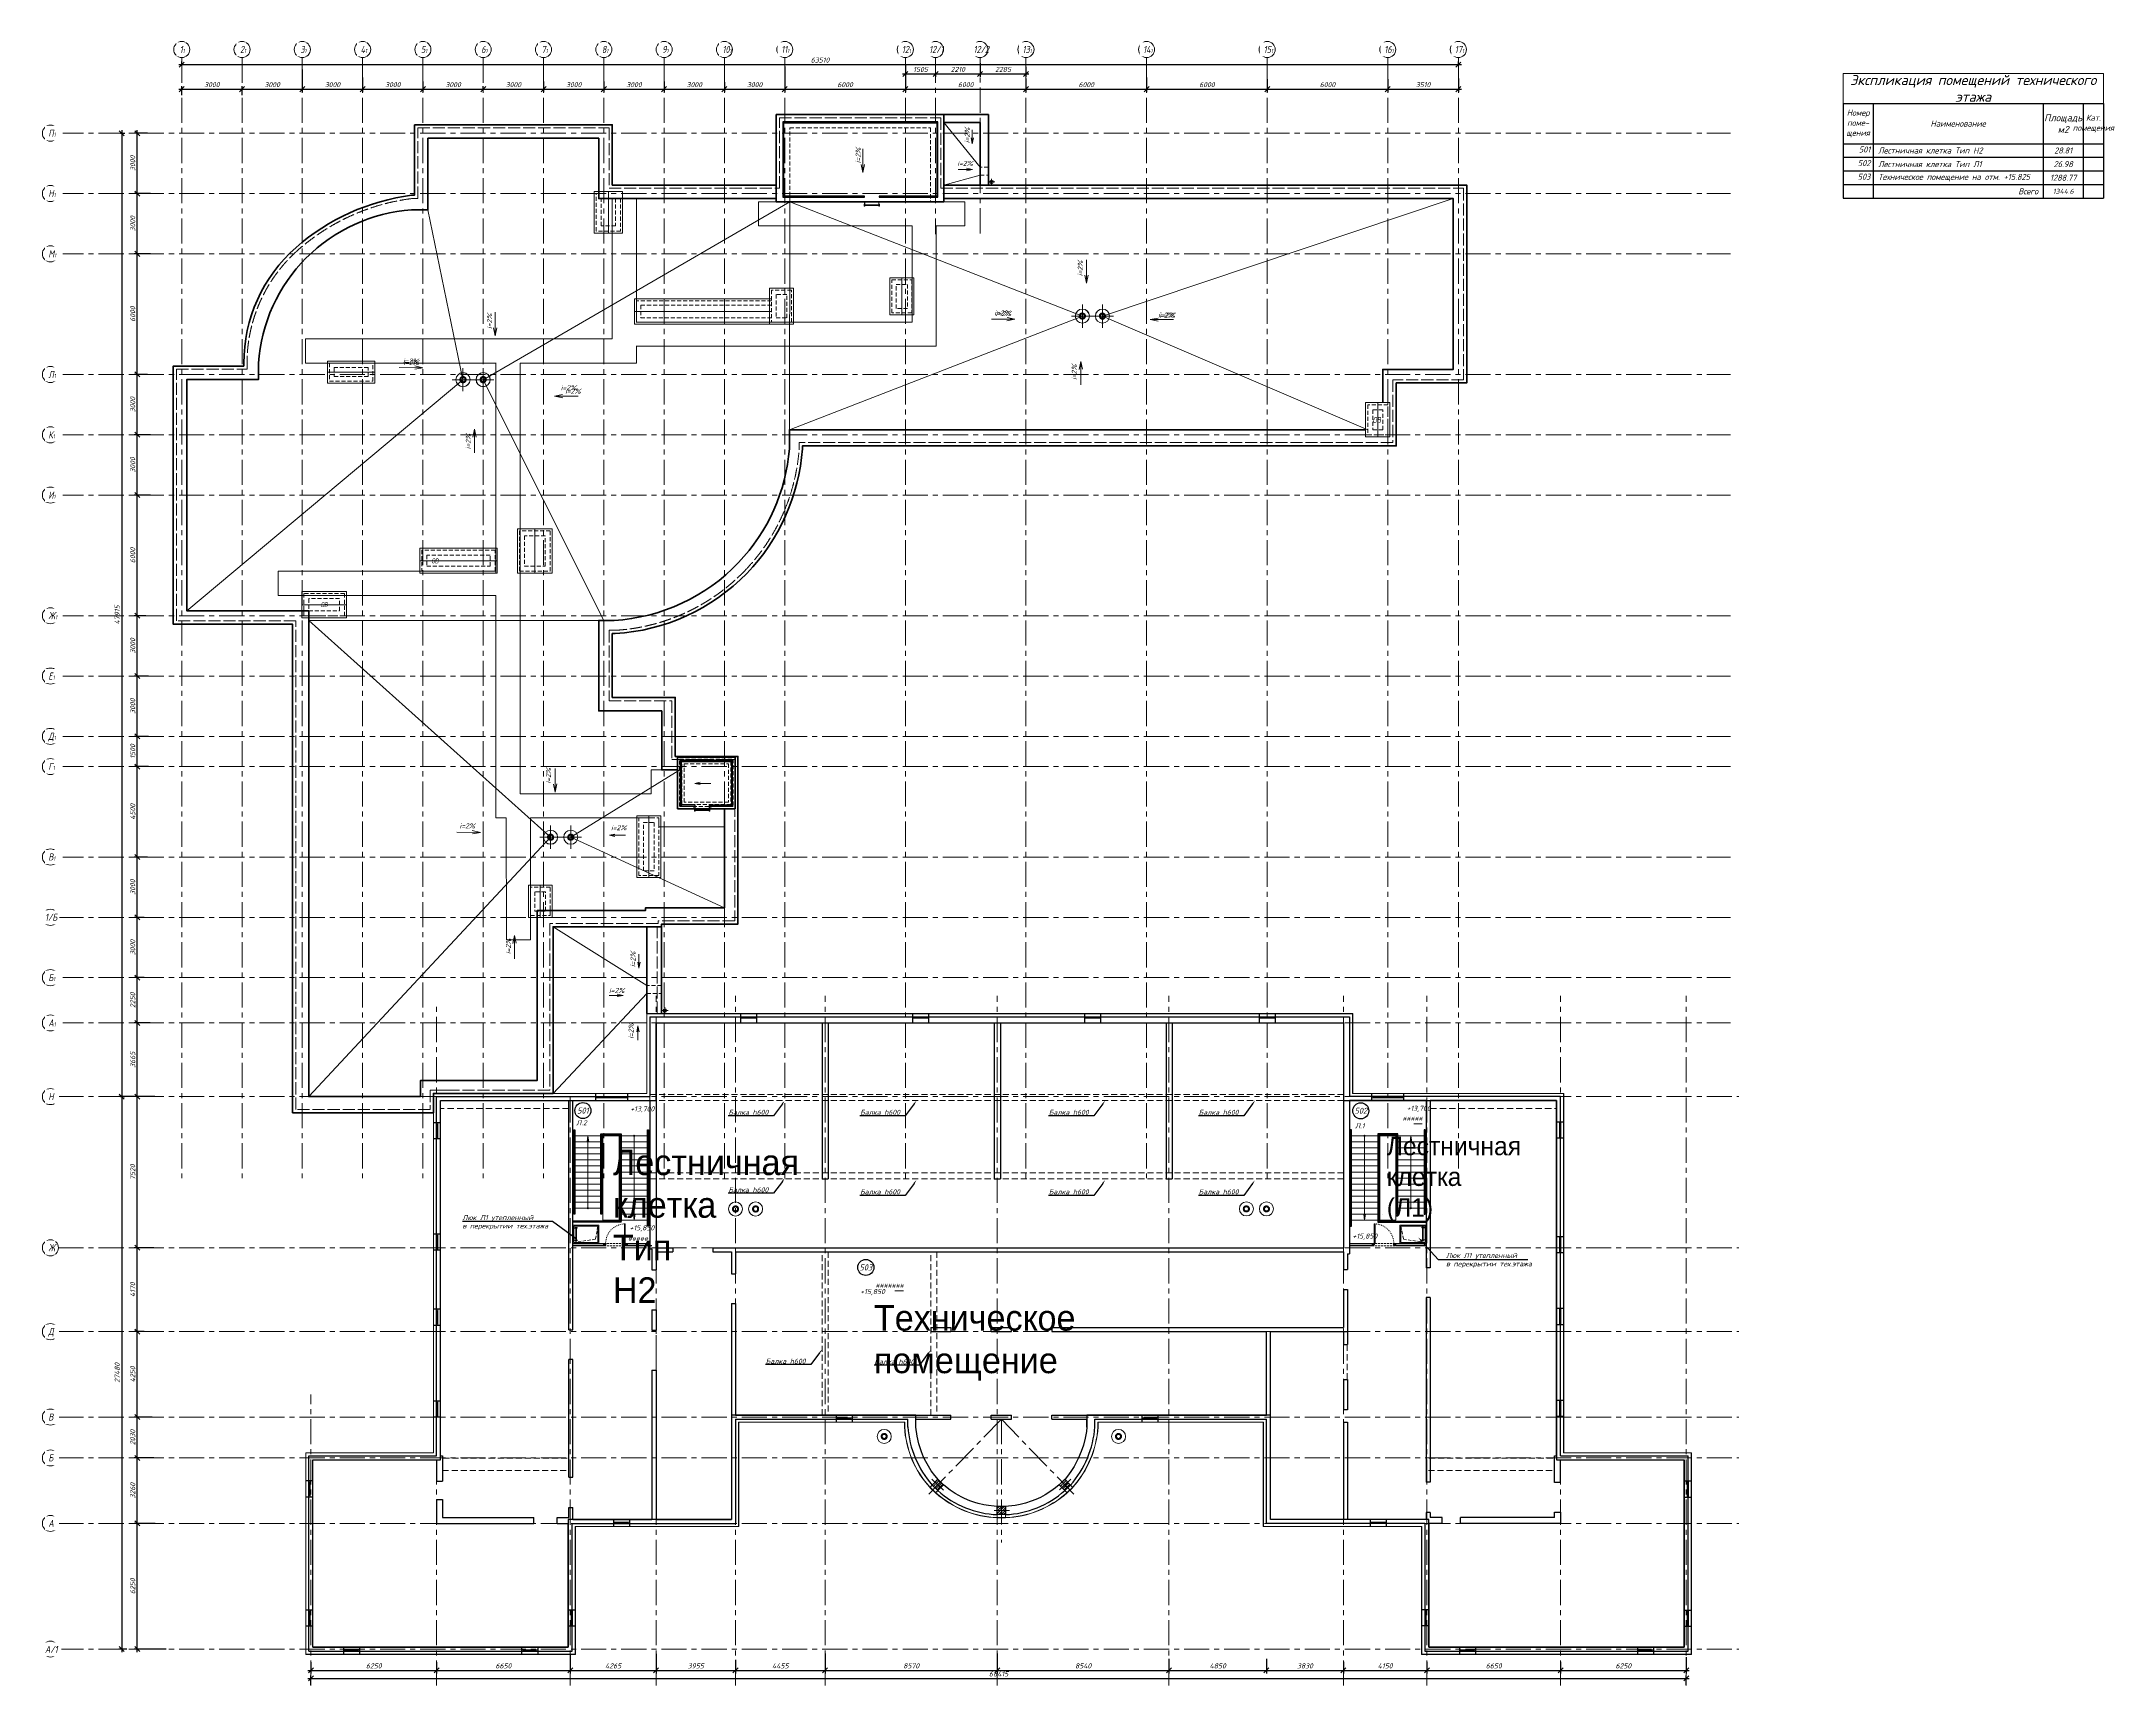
# Model space of a CAD drawing. Header units: millimetres. Extents: x -9096648 to 8741128, y -70248 to 735163.
# Drawn here: x -225211 to -122079, y 533394 to 615163 of the extents above; entities that cross this region are included whole.
import ezdxf
from ezdxf import colors
from ezdxf.entities.mleader import LeaderData, LeaderLine
from ezdxf.enums import TextEntityAlignment as Align
from ezdxf.math import Vec2, Vec3

# ---------------------------------------------------------------- set-up
doc = ezdxf.new("R2018")
doc.units = ezdxf.units.MM
for name, pattern in [('ACAD_ISO02W100', [15, 12, -3]), ('ACAD_ISO03W100', [30, 12, -18]), ('ADSK_Скрыто', [6, 3, -3]), ('ADSK_Штрих_ш3 п1_5', [4.5, 3, -1.5]), ('ADSK_Штриховая_ш2 п1', [3, 2, -1]), ('CENTER', [2, 1.25, -0.25, 0.25, -0.25]), ('DASHED', [19.05, 12.7, -6.35]), ('HIDDEN', [6, 4, -2]), ('HIDDEN2', [4.7625, 3.175, -1.5875])]:
    doc.linetypes.add(name, pattern=pattern)
doc.layers.get('Defpoints').update_dxf_attribs({"color": 6})
for name, color, linetype, lineweight in [('18_АР_Водостоки', 7, 'Continuous', 18), ('_Скрыто_', 7, 'ADSK_Скрыто', 9), ('АР_Двери', 5, 'Continuous', 18), ('АР_Двери фасада', 1, 'Continuous', 15), ('АР_Лестницы', 250, 'Continuous', 15), ('АР_Лестницы ограждение', 94, 'Continuous', 25), ('АР_Маркер экспликации', 239, 'Continuous', 13), ('АР_МосжилНии_Стены', 202, 'Continuous', 30), ('АР_Навесной фасад', 5, 'Continuous', 5), ('АР_Номер помещения', 1, 'Continuous', 25), ('АР_Окна БЛОК', 250, 'Continuous', 13), ('АР_Оси', 193, 'Continuous', 9), ('АР_Оси размеры', 164, 'Continuous', 9), ('АР_Отметки', 250, 'Continuous', 15), ('АР_Перегородки газоблок', 165, 'Continuous', 30), ('АР_Помещения_площадь', 19, 'Continuous', 9), ('АР_Размеры', 175, 'Continuous', 9), ('АР_стены', 250, 'Continuous', 30), ('АР_Сущ Несущая стена', 202, 'Continuous', 30), ('АР_тонкая линия', 250, 'Continuous', 0), ('АР_Штриховка монолит', 250, 'Continuous', 9), ('ОБОРУДОВАНИЕ', 253, 'Continuous', 5), ('перекр 0.3', 181, 'Continuous', 30), ('Подвал', 250, 'Continuous', 30), ('пунктир', 251, 'Continuous', 13), ('РАЗМЕРЫ ВНУТРЕННИЕ', 137, 'Continuous', 5), ('Специальное оборудование', 7, 'Continuous', 9), ('СТЕНЫ кирпич ЛИДЕР', 250, 'Continuous', 15)]:
    doc.layers.add(name, color=color, linetype=linetype, lineweight=lineweight)
doc.layers.add('АР_Названия помещений', color=124, linetype='Continuous', lineweight=5, plot=False)
for name, color, linetype in [('АР_Отверстия', 251, 'Continuous'), ('АР_Таблицы', 250, 'Continuous'), ('П_Текст', 7, 'Continuous'), ('Тонкая', 7, 'Continuous')]:
    doc.layers.add(name, color=color, linetype=linetype)
doc.styles.add('ISOCPEUR', font='isocpeui.ttf', dxfattribs={"height": 250})
doc.styles.get("Standard").update_dxf_attribs({"font": 'arial.ttf'})
doc.styles.add('ГОСТ 2.304', font='isocpeur.ttf', dxfattribs={"width": 0.7})
doc.dimstyles.new('СПДС', dxfattribs={"dimscale": 100, "dimtxt": 2.5, "dimasz": 2.5, "dimexe": 1.5, "dimexo": 0, "dimgap": 1, "dimtad": 1, "dimdec": 0, "dimrnd": 1, "dimtxsty": 'ГОСТ 2.304', "dimblk": 'OBLIQUE', "dimcen": 2.5, "dimdle": 1.5, "dimadec": 0, "dimazin": 2, "dimtfac": 0.75, "dimtdec": 0, "dimtmove": 1, "dimatfit": 3, "dimfxl": 1, "dimtolj": 1, "dimarcsym": 1})

# ---------------------------------------------------------------- blocks, each defined once
blk = doc.blocks.new('_Oblique')
at = {"color": 8, "linetype": 'ByBlock', "lineweight": -2}
blk.add_line((-0.5, -0.5), (0.5, 0.5), dxfattribs=at)
blk = doc.blocks.new('*D2690')
at = {"layer": 'Defpoints', "color": 0, "ltscale": 100, "transparency": 16777216}
for p in [(-220447, 541456), (-219548, 541456), (-219013, 535206)]:
    blk.add_point(p, dxfattribs=at)
at = {"layer": 'АР_Оси размеры', "color": 8, "lineweight": -2, "ltscale": 100, "transparency": 16777216}
for p, q in [((-219548, 541456), (-220597, 541456)), ((-220447, 535056), (-220447, 541606)), ((-219013, 535206), (-220597, 535206))]:
    blk.add_line(p, q, dxfattribs=at)
at = {"layer": 'АР_Оси размеры', "color": 8, "lineweight": -2, "ltscale": 100, "transparency": 16777216, "xscale": 250, "yscale": 250, "zscale": 250}
for p, rotation in [((-220447, 541456), 90), ((-220447, 535206), 270)]:
    blk.add_blockref('_Oblique', p, dxfattribs=dict(at, rotation=rotation))
at = {"layer": 'АР_Оси размеры', "color": 8, "ltscale": 100, "transparency": 16777216, "insert": (-220672, 538331), "char_height": 250, "attachment_point": 5, "rotation": 90, "style": 'ISOCPEUR'}
blk.add_mtext('\\A1;6250', dxfattribs=at)
blk = doc.blocks.new('*D2691')
at = {"layer": 'Defpoints', "color": 0, "ltscale": 100, "transparency": 16777216}
for p in [(-220447, 544716), (-219625, 544716), (-219548, 541456)]:
    blk.add_point(p, dxfattribs=at)
at = {"layer": 'АР_Оси размеры', "color": 8, "lineweight": -2, "ltscale": 100, "transparency": 16777216}
for p, q in [((-219625, 544716), (-220597, 544716)), ((-220447, 541306), (-220447, 544866)), ((-219548, 541456), (-220597, 541456))]:
    blk.add_line(p, q, dxfattribs=at)
at = {"layer": 'АР_Оси размеры', "color": 8, "lineweight": -2, "ltscale": 100, "transparency": 16777216, "xscale": 250, "yscale": 250, "zscale": 250}
for p, rotation in [((-220447, 544716), 90), ((-220447, 541456), 270)]:
    blk.add_blockref('_Oblique', p, dxfattribs=dict(at, rotation=rotation))
at = {"layer": 'АР_Оси размеры', "color": 8, "ltscale": 100, "transparency": 16777216, "insert": (-220672, 543086), "char_height": 250, "attachment_point": 5, "rotation": 90, "style": 'ISOCPEUR'}
blk.add_mtext('\\A1;3260', dxfattribs=at)
blk = doc.blocks.new('*D2692')
at = {"layer": 'Defpoints', "color": 0, "ltscale": 100, "transparency": 16777216}
for p in [(-220447, 546746), (-219699, 546746), (-219625, 544716)]:
    blk.add_point(p, dxfattribs=at)
at = {"layer": 'АР_Оси размеры', "color": 8, "lineweight": -2, "ltscale": 100, "transparency": 16777216}
for p, q in [((-219699, 546746), (-220597, 546746)), ((-220447, 544566), (-220447, 546896)), ((-219625, 544716), (-220597, 544716))]:
    blk.add_line(p, q, dxfattribs=at)
at = {"layer": 'АР_Оси размеры', "color": 8, "lineweight": -2, "ltscale": 100, "transparency": 16777216, "xscale": 250, "yscale": 250, "zscale": 250}
for p, rotation in [((-220447, 546746), 90), ((-220447, 544716), 270)]:
    blk.add_blockref('_Oblique', p, dxfattribs=dict(at, rotation=rotation))
at = {"layer": 'АР_Оси размеры', "color": 8, "ltscale": 100, "transparency": 16777216, "insert": (-220672, 545731), "char_height": 250, "attachment_point": 5, "rotation": 90, "style": 'ISOCPEUR'}
blk.add_mtext('\\A1;2030', dxfattribs=at)
blk = doc.blocks.new('*D2693')
at = {"layer": 'Defpoints', "color": 0, "ltscale": 100, "transparency": 16777216}
for p in [(-220447, 550996), (-220097, 550996), (-219699, 546746)]:
    blk.add_point(p, dxfattribs=at)
at = {"layer": 'АР_Оси размеры', "color": 8, "lineweight": -2, "ltscale": 100, "transparency": 16777216}
for p, q in [((-220097, 550996), (-220597, 550996)), ((-220447, 546596), (-220447, 551146)), ((-219699, 546746), (-220597, 546746))]:
    blk.add_line(p, q, dxfattribs=at)
at = {"layer": 'АР_Оси размеры', "color": 8, "lineweight": -2, "ltscale": 100, "transparency": 16777216, "xscale": 250, "yscale": 250, "zscale": 250}
for p, rotation in [((-220447, 550996), 90), ((-220447, 546746), 270)]:
    blk.add_blockref('_Oblique', p, dxfattribs=dict(at, rotation=rotation))
at = {"layer": 'АР_Оси размеры', "color": 8, "ltscale": 100, "transparency": 16777216, "insert": (-220672, 548871), "char_height": 250, "attachment_point": 5, "rotation": 90, "style": 'ISOCPEUR'}
blk.add_mtext('\\A1;4250', dxfattribs=at)
blk = doc.blocks.new('*D2694')
at = {"layer": 'Defpoints', "color": 0, "ltscale": 100, "transparency": 16777216}
for p in [(-220447, 555166), (-219629, 555166), (-220097, 550996)]:
    blk.add_point(p, dxfattribs=at)
at = {"layer": 'АР_Оси размеры', "color": 8, "lineweight": -2, "ltscale": 100, "transparency": 16777216}
for p, q in [((-219629, 555166), (-220597, 555166)), ((-220447, 550846), (-220447, 555316)), ((-220097, 550996), (-220597, 550996))]:
    blk.add_line(p, q, dxfattribs=at)
at = {"layer": 'АР_Оси размеры', "color": 8, "lineweight": -2, "ltscale": 100, "transparency": 16777216, "xscale": 250, "yscale": 250, "zscale": 250}
for p, rotation in [((-220447, 555166), 90), ((-220447, 550996), 270)]:
    blk.add_blockref('_Oblique', p, dxfattribs=dict(at, rotation=rotation))
at = {"layer": 'АР_Оси размеры', "color": 8, "ltscale": 100, "transparency": 16777216, "insert": (-220673, 553081), "char_height": 250, "attachment_point": 5, "rotation": 90, "style": 'ISOCPEUR'}
blk.add_mtext('\\A1;4170', dxfattribs=at)
blk = doc.blocks.new('*D2695')
at = {"layer": 'Defpoints', "color": 0, "ltscale": 100, "transparency": 16777216}
for p in [(-220447, 562686), (-219568, 562686), (-219629, 555166)]:
    blk.add_point(p, dxfattribs=at)
at = {"layer": 'АР_Оси размеры', "color": 8, "lineweight": -2, "ltscale": 100, "transparency": 16777216}
for p, q in [((-219568, 562686), (-220597, 562686)), ((-220447, 555016), (-220447, 562836)), ((-219629, 555166), (-220597, 555166))]:
    blk.add_line(p, q, dxfattribs=at)
at = {"layer": 'АР_Оси размеры', "color": 8, "lineweight": -2, "ltscale": 100, "transparency": 16777216, "xscale": 250, "yscale": 250, "zscale": 250}
for p, rotation in [((-220447, 562686), 90), ((-220447, 555166), 270)]:
    blk.add_blockref('_Oblique', p, dxfattribs=dict(at, rotation=rotation))
at = {"layer": 'АР_Оси размеры', "color": 8, "ltscale": 100, "transparency": 16777216, "insert": (-220673, 558926), "char_height": 250, "attachment_point": 5, "rotation": 90, "style": 'ISOCPEUR'}
blk.add_mtext('\\A1;7520', dxfattribs=at)
blk = doc.blocks.new('*D2696')
at = {"layer": 'Defpoints', "color": 0, "ltscale": 100, "transparency": 16777216}
for p in [(-220447, 566351), (-219798, 566351), (-219568, 562686)]:
    blk.add_point(p, dxfattribs=at)
at = {"layer": 'АР_Оси размеры', "color": 8, "lineweight": -2, "ltscale": 100, "transparency": 16777216}
for p, q in [((-219798, 566351), (-220597, 566351)), ((-220447, 562536), (-220447, 566501)), ((-219568, 562686), (-220597, 562686))]:
    blk.add_line(p, q, dxfattribs=at)
at = {"layer": 'АР_Оси размеры', "color": 8, "lineweight": -2, "ltscale": 100, "transparency": 16777216, "xscale": 250, "yscale": 250, "zscale": 250}
for p, rotation in [((-220447, 566351), 90), ((-220447, 562686), 270)]:
    blk.add_blockref('_Oblique', p, dxfattribs=dict(at, rotation=rotation))
at = {"layer": 'АР_Оси размеры', "color": 8, "ltscale": 100, "transparency": 16777216, "insert": (-220672, 564518), "char_height": 250, "attachment_point": 5, "rotation": 90, "style": 'ISOCPEUR'}
blk.add_mtext('\\A1;3665', dxfattribs=at)
blk = doc.blocks.new('*D2705')
at = {"layer": 'Defpoints', "color": 0, "ltscale": 100, "transparency": 16777216}
for p in [(-220447, 568601), (-220105, 568601), (-219798, 566351)]:
    blk.add_point(p, dxfattribs=at)
at = {"layer": 'АР_Оси размеры', "color": 8, "lineweight": -2, "ltscale": 100, "transparency": 16777216}
for p, q in [((-220105, 568601), (-220597, 568601)), ((-220447, 566201), (-220447, 568751)), ((-219798, 566351), (-220597, 566351))]:
    blk.add_line(p, q, dxfattribs=at)
at = {"layer": 'АР_Оси размеры', "color": 8, "lineweight": -2, "ltscale": 100, "transparency": 16777216, "xscale": 250, "yscale": 250, "zscale": 250}
for p, rotation in [((-220447, 568601), 90), ((-220447, 566351), 270)]:
    blk.add_blockref('_Oblique', p, dxfattribs=dict(at, rotation=rotation))
at = {"layer": 'АР_Оси размеры', "color": 8, "ltscale": 100, "transparency": 16777216, "insert": (-220672, 567476), "char_height": 250, "attachment_point": 5, "rotation": 90, "style": 'ISOCPEUR'}
blk.add_mtext('\\A1;2250', dxfattribs=at)
blk = doc.blocks.new('*D2706')
at = {"layer": 'Defpoints', "color": 0, "ltscale": 100, "transparency": 16777216}
for p in [(-220447, 571601), (-220105, 571601), (-220105, 568601)]:
    blk.add_point(p, dxfattribs=at)
at = {"layer": 'АР_Оси размеры', "color": 8, "lineweight": -2, "ltscale": 100, "transparency": 16777216}
for p, q in [((-220105, 571601), (-220597, 571601)), ((-220447, 568451), (-220447, 571751)), ((-220105, 568601), (-220597, 568601))]:
    blk.add_line(p, q, dxfattribs=at)
at = {"layer": 'АР_Оси размеры', "color": 8, "lineweight": -2, "ltscale": 100, "transparency": 16777216, "xscale": 250, "yscale": 250, "zscale": 250}
for p, rotation in [((-220447, 571601), 90), ((-220447, 568601), 270)]:
    blk.add_blockref('_Oblique', p, dxfattribs=dict(at, rotation=rotation))
at = {"layer": 'АР_Оси размеры', "color": 8, "ltscale": 100, "transparency": 16777216, "insert": (-220672, 570101), "char_height": 250, "attachment_point": 5, "rotation": 90, "style": 'ISOCPEUR'}
blk.add_mtext('\\A1;3000', dxfattribs=at)
blk = doc.blocks.new('*D2707')
at = {"layer": 'Defpoints', "color": 0, "ltscale": 100, "transparency": 16777216}
for p in [(-220447, 574601), (-219938, 574601), (-220105, 571601)]:
    blk.add_point(p, dxfattribs=at)
at = {"layer": 'АР_Оси размеры', "color": 8, "lineweight": -2, "ltscale": 100, "transparency": 16777216}
for p, q in [((-219938, 574601), (-220597, 574601)), ((-220447, 571451), (-220447, 574751)), ((-220105, 571601), (-220597, 571601))]:
    blk.add_line(p, q, dxfattribs=at)
at = {"layer": 'АР_Оси размеры', "color": 8, "lineweight": -2, "ltscale": 100, "transparency": 16777216, "xscale": 250, "yscale": 250, "zscale": 250}
for p, rotation in [((-220447, 574601), 90), ((-220447, 571601), 270)]:
    blk.add_blockref('_Oblique', p, dxfattribs=dict(at, rotation=rotation))
at = {"layer": 'АР_Оси размеры', "color": 8, "ltscale": 100, "transparency": 16777216, "insert": (-220672, 573101), "char_height": 250, "attachment_point": 5, "rotation": 90, "style": 'ISOCPEUR'}
blk.add_mtext('\\A1;3000', dxfattribs=at)
blk = doc.blocks.new('*D2708')
at = {"layer": 'Defpoints', "color": 0, "ltscale": 100, "transparency": 16777216}
for p in [(-220447, 579101), (-219884, 579101), (-219938, 574601)]:
    blk.add_point(p, dxfattribs=at)
at = {"layer": 'АР_Оси размеры', "color": 8, "lineweight": -2, "ltscale": 100, "transparency": 16777216}
for p, q in [((-219884, 579101), (-220597, 579101)), ((-220447, 574451), (-220447, 579251)), ((-219938, 574601), (-220597, 574601))]:
    blk.add_line(p, q, dxfattribs=at)
at = {"layer": 'АР_Оси размеры', "color": 8, "lineweight": -2, "ltscale": 100, "transparency": 16777216, "xscale": 250, "yscale": 250, "zscale": 250}
for p, rotation in [((-220447, 579101), 90), ((-220447, 574601), 270)]:
    blk.add_blockref('_Oblique', p, dxfattribs=dict(at, rotation=rotation))
at = {"layer": 'АР_Оси размеры', "color": 8, "ltscale": 100, "transparency": 16777216, "insert": (-220672, 576851), "char_height": 250, "attachment_point": 5, "rotation": 90, "style": 'ISOCPEUR'}
blk.add_mtext('\\A1;4500', dxfattribs=at)
blk = doc.blocks.new('*D2709')
at = {"layer": 'Defpoints', "color": 0, "ltscale": 100, "transparency": 16777216}
for p in [(-220447, 580601), (-219884, 580601), (-219884, 579101)]:
    blk.add_point(p, dxfattribs=at)
at = {"layer": 'АР_Оси размеры', "color": 8, "lineweight": -2, "ltscale": 100, "transparency": 16777216}
for p, q in [((-220447, 578951), (-220447, 580751)), ((-219884, 580601), (-220597, 580601)), ((-219884, 579101), (-220597, 579101))]:
    blk.add_line(p, q, dxfattribs=at)
at = {"layer": 'АР_Оси размеры', "color": 8, "lineweight": -2, "ltscale": 100, "transparency": 16777216, "xscale": 250, "yscale": 250, "zscale": 250}
for p, rotation in [((-220447, 580601), 90), ((-220447, 579101), 270)]:
    blk.add_blockref('_Oblique', p, dxfattribs=dict(at, rotation=rotation))
at = {"layer": 'АР_Оси размеры', "color": 8, "ltscale": 100, "transparency": 16777216, "insert": (-220672, 579851), "char_height": 250, "attachment_point": 5, "rotation": 90, "style": 'ISOCPEUR'}
blk.add_mtext('\\A1;1500', dxfattribs=at)
blk = doc.blocks.new('*D2697')
at = {"layer": 'Defpoints', "color": 0, "ltscale": 100, "transparency": 16777216}
for p in [(-220447, 583601), (-220023, 583601), (-219884, 580601)]:
    blk.add_point(p, dxfattribs=at)
at = {"layer": 'АР_Оси размеры', "color": 8, "lineweight": -2, "ltscale": 100, "transparency": 16777216}
for p, q in [((-220447, 580451), (-220447, 583751)), ((-220023, 583601), (-220597, 583601)), ((-219884, 580601), (-220597, 580601))]:
    blk.add_line(p, q, dxfattribs=at)
at = {"layer": 'АР_Оси размеры', "color": 8, "lineweight": -2, "ltscale": 100, "transparency": 16777216, "xscale": 250, "yscale": 250, "zscale": 250}
for p, rotation in [((-220447, 583601), 90), ((-220447, 580601), 270)]:
    blk.add_blockref('_Oblique', p, dxfattribs=dict(at, rotation=rotation))
at = {"layer": 'АР_Оси размеры', "color": 8, "ltscale": 100, "transparency": 16777216, "insert": (-220672, 582101), "char_height": 250, "attachment_point": 5, "rotation": 90, "style": 'ISOCPEUR'}
blk.add_mtext('\\A1;3000', dxfattribs=at)
blk = doc.blocks.new('*D2698')
at = {"layer": 'Defpoints', "color": 0, "ltscale": 100, "transparency": 16777216}
for p in [(-220447, 586601), (-220023, 586601), (-219884, 583601)]:
    blk.add_point(p, dxfattribs=at)
at = {"layer": 'АР_Оси размеры', "color": 8, "lineweight": -2, "ltscale": 100, "transparency": 16777216}
for p, q in [((-220023, 586601), (-220597, 586601)), ((-220447, 583451), (-220447, 586751)), ((-219884, 583601), (-220597, 583601))]:
    blk.add_line(p, q, dxfattribs=at)
at = {"layer": 'АР_Оси размеры', "color": 8, "lineweight": -2, "ltscale": 100, "transparency": 16777216, "xscale": 250, "yscale": 250, "zscale": 250}
for p, rotation in [((-220447, 586601), 90), ((-220447, 583601), 270)]:
    blk.add_blockref('_Oblique', p, dxfattribs=dict(at, rotation=rotation))
at = {"layer": 'АР_Оси размеры', "color": 8, "ltscale": 100, "transparency": 16777216, "insert": (-220672, 585101), "char_height": 250, "attachment_point": 5, "rotation": 90, "style": 'ISOCPEUR'}
blk.add_mtext('\\A1;3000', dxfattribs=at)
blk = doc.blocks.new('*D2699')
at = {"layer": 'Defpoints', "color": 0, "ltscale": 100, "transparency": 16777216}
for p in [(-220447, 592601), (-219792, 592601), (-220023, 586601)]:
    blk.add_point(p, dxfattribs=at)
at = {"layer": 'АР_Оси размеры', "color": 8, "lineweight": -2, "ltscale": 100, "transparency": 16777216}
for p, q in [((-219792, 592601), (-220597, 592601)), ((-220447, 586451), (-220447, 592751)), ((-220023, 586601), (-220597, 586601))]:
    blk.add_line(p, q, dxfattribs=at)
at = {"layer": 'АР_Оси размеры', "color": 8, "lineweight": -2, "ltscale": 100, "transparency": 16777216, "xscale": 250, "yscale": 250, "zscale": 250}
for p, rotation in [((-220447, 592601), 90), ((-220447, 586601), 270)]:
    blk.add_blockref('_Oblique', p, dxfattribs=dict(at, rotation=rotation))
at = {"layer": 'АР_Оси размеры', "color": 8, "ltscale": 100, "transparency": 16777216, "insert": (-220672, 589601), "char_height": 250, "attachment_point": 5, "rotation": 90, "style": 'ISOCPEUR'}
blk.add_mtext('\\A1;6000', dxfattribs=at)
blk = doc.blocks.new('*D2700')
at = {"layer": 'Defpoints', "color": 0, "ltscale": 100, "transparency": 16777216}
for p in [(-220447, 595601), (-219935, 595601), (-219792, 592601)]:
    blk.add_point(p, dxfattribs=at)
at = {"layer": 'АР_Оси размеры', "color": 8, "lineweight": -2, "ltscale": 100, "transparency": 16777216}
for p, q in [((-219935, 595601), (-220597, 595601)), ((-220447, 592451), (-220447, 595751)), ((-219792, 592601), (-220597, 592601))]:
    blk.add_line(p, q, dxfattribs=at)
at = {"layer": 'АР_Оси размеры', "color": 8, "lineweight": -2, "ltscale": 100, "transparency": 16777216, "xscale": 250, "yscale": 250, "zscale": 250}
for p, rotation in [((-220447, 595601), 90), ((-220447, 592601), 270)]:
    blk.add_blockref('_Oblique', p, dxfattribs=dict(at, rotation=rotation))
at = {"layer": 'АР_Оси размеры', "color": 8, "ltscale": 100, "transparency": 16777216, "insert": (-220672, 594101), "char_height": 250, "attachment_point": 5, "rotation": 90, "style": 'ISOCPEUR'}
blk.add_mtext('\\A1;3000', dxfattribs=at)
blk = doc.blocks.new('*D2701')
at = {"layer": 'Defpoints', "color": 0, "ltscale": 100, "transparency": 16777216}
for p in [(-220447, 598601), (-219935, 598601), (-219792, 595601)]:
    blk.add_point(p, dxfattribs=at)
at = {"layer": 'АР_Оси размеры', "color": 8, "lineweight": -2, "ltscale": 100, "transparency": 16777216}
for p, q in [((-219935, 598601), (-220597, 598601)), ((-220447, 595451), (-220447, 598751)), ((-219792, 595601), (-220597, 595601))]:
    blk.add_line(p, q, dxfattribs=at)
at = {"layer": 'АР_Оси размеры', "color": 8, "lineweight": -2, "ltscale": 100, "transparency": 16777216, "xscale": 250, "yscale": 250, "zscale": 250}
for p, rotation in [((-220447, 598601), 90), ((-220447, 595601), 270)]:
    blk.add_blockref('_Oblique', p, dxfattribs=dict(at, rotation=rotation))
at = {"layer": 'АР_Оси размеры', "color": 8, "ltscale": 100, "transparency": 16777216, "insert": (-220672, 597101), "char_height": 250, "attachment_point": 5, "rotation": 90, "style": 'ISOCPEUR'}
blk.add_mtext('\\A1;3000', dxfattribs=at)
blk = doc.blocks.new('*D2702')
at = {"layer": 'Defpoints', "color": 0, "ltscale": 100, "transparency": 16777216}
for p in [(-220447, 604601), (-219787, 604601), (-219935, 598601)]:
    blk.add_point(p, dxfattribs=at)
at = {"layer": 'АР_Оси размеры', "color": 8, "lineweight": -2, "ltscale": 100, "transparency": 16777216}
for p, q in [((-219787, 604601), (-220597, 604601)), ((-220447, 598451), (-220447, 604751)), ((-219935, 598601), (-220597, 598601))]:
    blk.add_line(p, q, dxfattribs=at)
at = {"layer": 'АР_Оси размеры', "color": 8, "lineweight": -2, "ltscale": 100, "transparency": 16777216, "xscale": 250, "yscale": 250, "zscale": 250}
for p, rotation in [((-220447, 604601), 90), ((-220447, 598601), 270)]:
    blk.add_blockref('_Oblique', p, dxfattribs=dict(at, rotation=rotation))
at = {"layer": 'АР_Оси размеры', "color": 8, "ltscale": 100, "transparency": 16777216, "insert": (-220672, 601601), "char_height": 250, "attachment_point": 5, "rotation": 90, "style": 'ISOCPEUR'}
blk.add_mtext('\\A1;6000', dxfattribs=at)
blk = doc.blocks.new('*D2703')
at = {"layer": 'Defpoints', "color": 0, "ltscale": 100, "transparency": 16777216}
for p in [(-220447, 607601), (-219935, 607601), (-219792, 604601)]:
    blk.add_point(p, dxfattribs=at)
at = {"layer": 'АР_Оси размеры', "color": 8, "lineweight": -2, "ltscale": 100, "transparency": 16777216}
for p, q in [((-219935, 607601), (-220597, 607601)), ((-220447, 604451), (-220447, 607751)), ((-219792, 604601), (-220597, 604601))]:
    blk.add_line(p, q, dxfattribs=at)
at = {"layer": 'АР_Оси размеры', "color": 8, "lineweight": -2, "ltscale": 100, "transparency": 16777216, "xscale": 250, "yscale": 250, "zscale": 250}
for p, rotation in [((-220447, 607601), 90), ((-220447, 604601), 270)]:
    blk.add_blockref('_Oblique', p, dxfattribs=dict(at, rotation=rotation))
at = {"layer": 'АР_Оси размеры', "color": 8, "ltscale": 100, "transparency": 16777216, "insert": (-220672, 606101), "char_height": 250, "attachment_point": 5, "rotation": 90, "style": 'ISOCPEUR'}
blk.add_mtext('\\A1;3000', dxfattribs=at)
blk = doc.blocks.new('*D2704')
at = {"layer": 'Defpoints', "color": 0, "ltscale": 100, "transparency": 16777216}
for p in [(-220447, 610601), (-219935, 610601), (-219792, 607601)]:
    blk.add_point(p, dxfattribs=at)
at = {"layer": 'АР_Оси размеры', "color": 8, "lineweight": -2, "ltscale": 100, "transparency": 16777216}
for p, q in [((-219935, 610601), (-220597, 610601)), ((-220447, 607451), (-220447, 610751)), ((-219792, 607601), (-220597, 607601))]:
    blk.add_line(p, q, dxfattribs=at)
at = {"layer": 'АР_Оси размеры', "color": 8, "lineweight": -2, "ltscale": 100, "transparency": 16777216, "xscale": 250, "yscale": 250, "zscale": 250}
for p, rotation in [((-220447, 610601), 90), ((-220447, 607601), 270)]:
    blk.add_blockref('_Oblique', p, dxfattribs=dict(at, rotation=rotation))
at = {"layer": 'АР_Оси размеры', "color": 8, "ltscale": 100, "transparency": 16777216, "insert": (-220672, 609101), "char_height": 250, "attachment_point": 5, "rotation": 90, "style": 'ISOCPEUR'}
blk.add_mtext('\\A1;3000', dxfattribs=at)
blk = doc.blocks.new('*D2710')
at = {"layer": 'Defpoints', "color": 0, "ltscale": 100, "transparency": 16777216}
for p in [(-221273, 610601), (-221273, 562686), (-221217, 562686)]:
    blk.add_point(p, dxfattribs=at)
at = {"layer": 'АР_Оси размеры', "color": 8, "lineweight": -2, "ltscale": 100, "transparency": 16777216}
for p, q in [((-221273, 610601), (-221067, 610601)), ((-221217, 610751), (-221217, 562536)), ((-221273, 562686), (-221067, 562686))]:
    blk.add_line(p, q, dxfattribs=at)
at = {"layer": 'АР_Оси размеры', "color": 8, "lineweight": -2, "ltscale": 100, "transparency": 16777216, "xscale": 250, "yscale": 250, "zscale": 250}
for p, rotation in [((-221217, 610601), 90), ((-221217, 562686), 270)]:
    blk.add_blockref('_Oblique', p, dxfattribs=dict(at, rotation=rotation))
at = {"layer": 'АР_Оси размеры', "color": 8, "ltscale": 100, "transparency": 16777216, "insert": (-221444, 586643), "char_height": 250, "attachment_point": 5, "rotation": 90, "style": 'ISOCPEUR'}
blk.add_mtext('\\A1;47915', dxfattribs=at)
blk = doc.blocks.new('*D2711')
at = {"layer": 'Defpoints', "color": 0, "ltscale": 100, "transparency": 16777216}
for p in [(-211804, 534557), (-205554, 534557), (-205554, 534147)]:
    blk.add_point(p, dxfattribs=at)
at = {"layer": 'АР_Оси размеры', "color": 8, "lineweight": -2, "ltscale": 100, "transparency": 16777216}
for p, q in [((-211804, 534557), (-211804, 533997)), ((-205554, 534557), (-205554, 533997)), ((-211954, 534147), (-205404, 534147))]:
    blk.add_line(p, q, dxfattribs=at)
at = {"layer": 'АР_Оси размеры', "color": 8, "lineweight": -2, "ltscale": 100, "transparency": 16777216, "xscale": 250, "yscale": 250, "zscale": 250, "rotation": 180}
blk.add_blockref('_Oblique', (-211804, 534147), dxfattribs=at)
at = {"layer": 'АР_Оси размеры', "color": 8, "lineweight": -2, "ltscale": 100, "transparency": 16777216, "xscale": 250, "yscale": 250, "zscale": 250}
blk.add_blockref('_Oblique', (-205554, 534147), dxfattribs=at)
at = {"layer": 'АР_Оси размеры', "color": 8, "ltscale": 100, "transparency": 16777216, "insert": (-208679, 534372), "char_height": 250, "attachment_point": 5, "style": 'ISOCPEUR'}
blk.add_mtext('\\A1;6250', dxfattribs=at)
blk = doc.blocks.new('*D2712')
at = {"layer": 'Defpoints', "color": 0, "ltscale": 100, "transparency": 16777216}
for p in [(-205554, 534557), (-198904, 534971), (-198904, 534147)]:
    blk.add_point(p, dxfattribs=at)
at = {"layer": 'АР_Оси размеры', "color": 8, "lineweight": -2, "ltscale": 100, "transparency": 16777216}
for p, q in [((-205554, 534557), (-205554, 533997)), ((-198904, 534971), (-198904, 533997)), ((-205704, 534147), (-198754, 534147))]:
    blk.add_line(p, q, dxfattribs=at)
at = {"layer": 'АР_Оси размеры', "color": 8, "lineweight": -2, "ltscale": 100, "transparency": 16777216, "xscale": 250, "yscale": 250, "zscale": 250, "rotation": 180}
blk.add_blockref('_Oblique', (-205554, 534147), dxfattribs=at)
at = {"layer": 'АР_Оси размеры', "color": 8, "lineweight": -2, "ltscale": 100, "transparency": 16777216, "xscale": 250, "yscale": 250, "zscale": 250}
blk.add_blockref('_Oblique', (-198904, 534147), dxfattribs=at)
at = {"layer": 'АР_Оси размеры', "color": 8, "ltscale": 100, "transparency": 16777216, "insert": (-202229, 534372), "char_height": 250, "attachment_point": 5, "style": 'ISOCPEUR'}
blk.add_mtext('\\A1;6650', dxfattribs=at)
blk = doc.blocks.new('*D2716')
at = {"layer": 'Defpoints', "color": 0, "ltscale": 100, "transparency": 16777216}
for p in [(-198904, 534971), (-194639, 534971), (-194639, 534147)]:
    blk.add_point(p, dxfattribs=at)
at = {"layer": 'АР_Оси размеры', "color": 8, "lineweight": -2, "ltscale": 100, "transparency": 16777216}
for p, q in [((-198904, 534971), (-198904, 533997)), ((-194639, 534971), (-194639, 533997)), ((-199054, 534147), (-194489, 534147))]:
    blk.add_line(p, q, dxfattribs=at)
at = {"layer": 'АР_Оси размеры', "color": 8, "lineweight": -2, "ltscale": 100, "transparency": 16777216, "xscale": 250, "yscale": 250, "zscale": 250, "rotation": 180}
blk.add_blockref('_Oblique', (-198904, 534147), dxfattribs=at)
at = {"layer": 'АР_Оси размеры', "color": 8, "lineweight": -2, "ltscale": 100, "transparency": 16777216, "xscale": 250, "yscale": 250, "zscale": 250}
blk.add_blockref('_Oblique', (-194639, 534147), dxfattribs=at)
at = {"layer": 'АР_Оси размеры', "color": 8, "ltscale": 100, "transparency": 16777216, "insert": (-196771, 534372), "char_height": 250, "attachment_point": 5, "style": 'ISOCPEUR'}
blk.add_mtext('\\A1;4265', dxfattribs=at)
blk = doc.blocks.new('*D2717')
at = {"layer": 'Defpoints', "color": 0, "ltscale": 100, "transparency": 16777216}
for p in [(-194639, 534971), (-190684, 534670), (-190684, 534147)]:
    blk.add_point(p, dxfattribs=at)
at = {"layer": 'АР_Оси размеры', "color": 8, "lineweight": -2, "ltscale": 100, "transparency": 16777216}
for p, q in [((-194639, 534971), (-194639, 533997)), ((-190684, 534670), (-190684, 533997)), ((-194789, 534147), (-190534, 534147))]:
    blk.add_line(p, q, dxfattribs=at)
at = {"layer": 'АР_Оси размеры', "color": 8, "lineweight": -2, "ltscale": 100, "transparency": 16777216, "xscale": 250, "yscale": 250, "zscale": 250, "rotation": 180}
blk.add_blockref('_Oblique', (-194639, 534147), dxfattribs=at)
at = {"layer": 'АР_Оси размеры', "color": 8, "lineweight": -2, "ltscale": 100, "transparency": 16777216, "xscale": 250, "yscale": 250, "zscale": 250}
blk.add_blockref('_Oblique', (-190684, 534147), dxfattribs=at)
at = {"layer": 'АР_Оси размеры', "color": 8, "ltscale": 100, "transparency": 16777216, "insert": (-192661, 534372), "char_height": 250, "attachment_point": 5, "style": 'ISOCPEUR'}
blk.add_mtext('\\A1;3955', dxfattribs=at)
blk = doc.blocks.new('*D2718')
at = {"layer": 'Defpoints', "color": 0, "ltscale": 100, "transparency": 16777216}
for p in [(-190684, 534670), (-186229, 534989), (-186229, 534147)]:
    blk.add_point(p, dxfattribs=at)
at = {"layer": 'АР_Оси размеры', "color": 8, "lineweight": -2, "ltscale": 100, "transparency": 16777216}
for p, q in [((-190684, 534670), (-190684, 533997)), ((-186229, 534989), (-186229, 533997)), ((-190834, 534147), (-186079, 534147))]:
    blk.add_line(p, q, dxfattribs=at)
at = {"layer": 'АР_Оси размеры', "color": 8, "lineweight": -2, "ltscale": 100, "transparency": 16777216, "xscale": 250, "yscale": 250, "zscale": 250, "rotation": 180}
blk.add_blockref('_Oblique', (-190684, 534147), dxfattribs=at)
at = {"layer": 'АР_Оси размеры', "color": 8, "lineweight": -2, "ltscale": 100, "transparency": 16777216, "xscale": 250, "yscale": 250, "zscale": 250}
blk.add_blockref('_Oblique', (-186229, 534147), dxfattribs=at)
at = {"layer": 'АР_Оси размеры', "color": 8, "ltscale": 100, "transparency": 16777216, "insert": (-188456, 534372), "char_height": 250, "attachment_point": 5, "style": 'ISOCPEUR'}
blk.add_mtext('\\A1;4455', dxfattribs=at)
blk = doc.blocks.new('*D2719')
at = {"layer": 'Defpoints', "color": 0, "ltscale": 100, "transparency": 16777216}
for p in [(-186229, 534989), (-177659, 534989), (-177659, 534147)]:
    blk.add_point(p, dxfattribs=at)
at = {"layer": 'АР_Оси размеры', "color": 8, "lineweight": -2, "ltscale": 100, "transparency": 16777216}
for p, q in [((-186229, 534989), (-186229, 533997)), ((-177659, 534989), (-177659, 533997)), ((-186379, 534147), (-177509, 534147))]:
    blk.add_line(p, q, dxfattribs=at)
at = {"layer": 'АР_Оси размеры', "color": 8, "lineweight": -2, "ltscale": 100, "transparency": 16777216, "xscale": 250, "yscale": 250, "zscale": 250, "rotation": 180}
blk.add_blockref('_Oblique', (-186229, 534147), dxfattribs=at)
at = {"layer": 'АР_Оси размеры', "color": 8, "lineweight": -2, "ltscale": 100, "transparency": 16777216, "xscale": 250, "yscale": 250, "zscale": 250}
blk.add_blockref('_Oblique', (-177659, 534147), dxfattribs=at)
at = {"layer": 'АР_Оси размеры', "color": 8, "ltscale": 100, "transparency": 16777216, "insert": (-181944, 534374), "char_height": 250, "attachment_point": 5, "style": 'ISOCPEUR'}
blk.add_mtext('\\A1;8570', dxfattribs=at)
blk = doc.blocks.new('*D2720')
at = {"layer": 'Defpoints', "color": 0, "ltscale": 100, "transparency": 16777216}
for p in [(-177659, 534989), (-169119, 534721), (-169119, 534147)]:
    blk.add_point(p, dxfattribs=at)
at = {"layer": 'АР_Оси размеры', "color": 8, "lineweight": -2, "ltscale": 100, "transparency": 16777216}
for p, q in [((-177659, 534989), (-177659, 533997)), ((-169119, 534721), (-169119, 533997)), ((-177809, 534147), (-168969, 534147))]:
    blk.add_line(p, q, dxfattribs=at)
at = {"layer": 'АР_Оси размеры', "color": 8, "lineweight": -2, "ltscale": 100, "transparency": 16777216, "xscale": 250, "yscale": 250, "zscale": 250, "rotation": 180}
blk.add_blockref('_Oblique', (-177659, 534147), dxfattribs=at)
at = {"layer": 'АР_Оси размеры', "color": 8, "lineweight": -2, "ltscale": 100, "transparency": 16777216, "xscale": 250, "yscale": 250, "zscale": 250}
blk.add_blockref('_Oblique', (-169119, 534147), dxfattribs=at)
at = {"layer": 'АР_Оси размеры', "color": 8, "ltscale": 100, "transparency": 16777216, "insert": (-173389, 534372), "char_height": 250, "attachment_point": 5, "style": 'ISOCPEUR'}
blk.add_mtext('\\A1;8540', dxfattribs=at)
blk = doc.blocks.new('*D2721')
at = {"layer": 'Defpoints', "color": 0, "ltscale": 100, "transparency": 16777216}
for p in [(-164269, 534721), (-160439, 534569), (-160439, 534147)]:
    blk.add_point(p, dxfattribs=at)
at = {"layer": 'АР_Оси размеры', "color": 8, "lineweight": -2, "ltscale": 100, "transparency": 16777216}
for p, q in [((-164269, 534721), (-164269, 533997)), ((-160439, 534569), (-160439, 533997)), ((-164419, 534147), (-160289, 534147))]:
    blk.add_line(p, q, dxfattribs=at)
at = {"layer": 'АР_Оси размеры', "color": 8, "lineweight": -2, "ltscale": 100, "transparency": 16777216, "xscale": 250, "yscale": 250, "zscale": 250, "rotation": 180}
blk.add_blockref('_Oblique', (-164269, 534147), dxfattribs=at)
at = {"layer": 'АР_Оси размеры', "color": 8, "lineweight": -2, "ltscale": 100, "transparency": 16777216, "xscale": 250, "yscale": 250, "zscale": 250}
blk.add_blockref('_Oblique', (-160439, 534147), dxfattribs=at)
at = {"layer": 'АР_Оси размеры', "color": 8, "ltscale": 100, "transparency": 16777216, "insert": (-162354, 534372), "char_height": 250, "attachment_point": 5, "style": 'ISOCPEUR'}
blk.add_mtext('\\A1;3830', dxfattribs=at)
blk = doc.blocks.new('*D2722')
at = {"layer": 'Defpoints', "color": 0, "ltscale": 100, "transparency": 16777216}
for p in [(-160439, 534569), (-156289, 534569), (-156289, 534147)]:
    blk.add_point(p, dxfattribs=at)
at = {"layer": 'АР_Оси размеры', "color": 8, "lineweight": -2, "ltscale": 100, "transparency": 16777216}
for p, q in [((-160439, 534569), (-160439, 533997)), ((-156289, 534569), (-156289, 533997)), ((-160589, 534147), (-156139, 534147))]:
    blk.add_line(p, q, dxfattribs=at)
at = {"layer": 'АР_Оси размеры', "color": 8, "lineweight": -2, "ltscale": 100, "transparency": 16777216, "xscale": 250, "yscale": 250, "zscale": 250, "rotation": 180}
blk.add_blockref('_Oblique', (-160439, 534147), dxfattribs=at)
at = {"layer": 'АР_Оси размеры', "color": 8, "lineweight": -2, "ltscale": 100, "transparency": 16777216, "xscale": 250, "yscale": 250, "zscale": 250}
blk.add_blockref('_Oblique', (-156289, 534147), dxfattribs=at)
at = {"layer": 'АР_Оси размеры', "color": 8, "ltscale": 100, "transparency": 16777216, "insert": (-158364, 534372), "char_height": 250, "attachment_point": 5, "style": 'ISOCPEUR'}
blk.add_mtext('\\A1;4150', dxfattribs=at)
blk = doc.blocks.new('*D2723')
at = {"layer": 'Defpoints', "color": 0, "ltscale": 100, "transparency": 16777216}
for p in [(-156289, 534569), (-149639, 534569), (-149639, 534147)]:
    blk.add_point(p, dxfattribs=at)
at = {"layer": 'АР_Оси размеры', "color": 8, "lineweight": -2, "ltscale": 100, "transparency": 16777216}
for p, q in [((-156289, 534569), (-156289, 533997)), ((-149639, 534569), (-149639, 533997)), ((-156439, 534147), (-149489, 534147))]:
    blk.add_line(p, q, dxfattribs=at)
at = {"layer": 'АР_Оси размеры', "color": 8, "lineweight": -2, "ltscale": 100, "transparency": 16777216, "xscale": 250, "yscale": 250, "zscale": 250, "rotation": 180}
blk.add_blockref('_Oblique', (-156289, 534147), dxfattribs=at)
at = {"layer": 'АР_Оси размеры', "color": 8, "lineweight": -2, "ltscale": 100, "transparency": 16777216, "xscale": 250, "yscale": 250, "zscale": 250}
blk.add_blockref('_Oblique', (-149639, 534147), dxfattribs=at)
at = {"layer": 'АР_Оси размеры', "color": 8, "ltscale": 100, "transparency": 16777216, "insert": (-152964, 534372), "char_height": 250, "attachment_point": 5, "style": 'ISOCPEUR'}
blk.add_mtext('\\A1;6650', dxfattribs=at)
blk = doc.blocks.new('*D2724')
at = {"layer": 'Defpoints', "color": 0, "ltscale": 100, "transparency": 16777216}
for p in [(-149639, 534569), (-143389, 534809), (-143389, 534147)]:
    blk.add_point(p, dxfattribs=at)
at = {"layer": 'АР_Оси размеры', "color": 8, "lineweight": -2, "ltscale": 100, "transparency": 16777216}
for p, q in [((-149639, 534569), (-149639, 533997)), ((-143389, 534809), (-143389, 533997)), ((-149789, 534147), (-143239, 534147))]:
    blk.add_line(p, q, dxfattribs=at)
at = {"layer": 'АР_Оси размеры', "color": 8, "lineweight": -2, "ltscale": 100, "transparency": 16777216, "xscale": 250, "yscale": 250, "zscale": 250, "rotation": 180}
blk.add_blockref('_Oblique', (-149639, 534147), dxfattribs=at)
at = {"layer": 'АР_Оси размеры', "color": 8, "lineweight": -2, "ltscale": 100, "transparency": 16777216, "xscale": 250, "yscale": 250, "zscale": 250}
blk.add_blockref('_Oblique', (-143389, 534147), dxfattribs=at)
at = {"layer": 'АР_Оси размеры', "color": 8, "ltscale": 100, "transparency": 16777216, "insert": (-146514, 534372), "char_height": 250, "attachment_point": 5, "style": 'ISOCPEUR'}
blk.add_mtext('\\A1;6250', dxfattribs=at)
blk = doc.blocks.new('*D2713')
at = {"layer": 'Defpoints', "color": 0, "ltscale": 100, "transparency": 16777216}
for p in [(-169119, 534721), (-164269, 534721), (-164269, 534147)]:
    blk.add_point(p, dxfattribs=at)
at = {"layer": 'АР_Оси размеры', "color": 8, "lineweight": -2, "ltscale": 100, "transparency": 16777216}
for p, q in [((-169119, 534721), (-169119, 533997)), ((-164269, 534721), (-164269, 533997)), ((-169269, 534147), (-164119, 534147))]:
    blk.add_line(p, q, dxfattribs=at)
at = {"layer": 'АР_Оси размеры', "color": 8, "lineweight": -2, "ltscale": 100, "transparency": 16777216, "xscale": 250, "yscale": 250, "zscale": 250, "rotation": 180}
blk.add_blockref('_Oblique', (-169119, 534147), dxfattribs=at)
at = {"layer": 'АР_Оси размеры', "color": 8, "lineweight": -2, "ltscale": 100, "transparency": 16777216, "xscale": 250, "yscale": 250, "zscale": 250}
blk.add_blockref('_Oblique', (-164269, 534147), dxfattribs=at)
at = {"layer": 'АР_Оси размеры', "color": 8, "ltscale": 100, "transparency": 16777216, "insert": (-166694, 534372), "char_height": 250, "attachment_point": 5, "style": 'ISOCPEUR'}
blk.add_mtext('\\A1;4850', dxfattribs=at)
blk = doc.blocks.new('*D2714')
at = {"layer": 'Defpoints', "color": 0, "ltscale": 100, "transparency": 16777216}
for p in [(-215234, 612791), (-218234, 612497), (-215234, 612497)]:
    blk.add_point(p, dxfattribs=at)
at = {"layer": 'АР_Оси размеры', "color": 8, "lineweight": -2, "ltscale": 100, "transparency": 16777216}
for p, q in [((-218384, 612791), (-215084, 612791)), ((-218234, 612497), (-218234, 612941)), ((-215234, 612497), (-215234, 612941))]:
    blk.add_line(p, q, dxfattribs=at)
at = {"layer": 'АР_Оси размеры', "color": 8, "lineweight": -2, "ltscale": 100, "transparency": 16777216, "xscale": 250, "yscale": 250, "zscale": 250, "rotation": 180}
blk.add_blockref('_Oblique', (-218234, 612791), dxfattribs=at)
at = {"layer": 'АР_Оси размеры', "color": 8, "lineweight": -2, "ltscale": 100, "transparency": 16777216, "xscale": 250, "yscale": 250, "zscale": 250}
blk.add_blockref('_Oblique', (-215234, 612791), dxfattribs=at)
at = {"layer": 'АР_Оси размеры', "color": 8, "ltscale": 100, "transparency": 16777216, "insert": (-216734, 613016), "char_height": 250, "attachment_point": 5, "style": 'ISOCPEUR'}
blk.add_mtext('\\A1;3000', dxfattribs=at)
blk = doc.blocks.new('*D2715')
at = {"layer": 'Defpoints', "color": 0, "ltscale": 100, "transparency": 16777216}
for p in [(-212234, 613761), (-212234, 612791), (-215234, 612497)]:
    blk.add_point(p, dxfattribs=at)
at = {"layer": 'АР_Оси размеры', "color": 8, "lineweight": -2, "ltscale": 100, "transparency": 16777216}
for p, q in [((-212234, 613761), (-212234, 612641)), ((-215384, 612791), (-212084, 612791)), ((-215234, 612497), (-215234, 612941))]:
    blk.add_line(p, q, dxfattribs=at)
at = {"layer": 'АР_Оси размеры', "color": 8, "lineweight": -2, "ltscale": 100, "transparency": 16777216, "xscale": 250, "yscale": 250, "zscale": 250, "rotation": 180}
blk.add_blockref('_Oblique', (-215234, 612791), dxfattribs=at)
at = {"layer": 'АР_Оси размеры', "color": 8, "lineweight": -2, "ltscale": 100, "transparency": 16777216, "xscale": 250, "yscale": 250, "zscale": 250}
blk.add_blockref('_Oblique', (-212234, 612791), dxfattribs=at)
at = {"layer": 'АР_Оси размеры', "color": 8, "ltscale": 100, "transparency": 16777216, "insert": (-213734, 613016), "char_height": 250, "attachment_point": 5, "style": 'ISOCPEUR'}
blk.add_mtext('\\A1;3000', dxfattribs=at)
blk = doc.blocks.new('*D2725')
at = {"layer": 'Defpoints', "color": 0, "ltscale": 100, "transparency": 16777216}
for p in [(-212234, 613761), (-209234, 613379), (-209234, 612791)]:
    blk.add_point(p, dxfattribs=at)
at = {"layer": 'АР_Оси размеры', "color": 8, "lineweight": -2, "ltscale": 100, "transparency": 16777216}
for p, q in [((-212234, 613761), (-212234, 612641)), ((-212384, 612791), (-209084, 612791)), ((-209234, 613379), (-209234, 612641))]:
    blk.add_line(p, q, dxfattribs=at)
at = {"layer": 'АР_Оси размеры', "color": 8, "lineweight": -2, "ltscale": 100, "transparency": 16777216, "xscale": 250, "yscale": 250, "zscale": 250, "rotation": 180}
blk.add_blockref('_Oblique', (-212234, 612791), dxfattribs=at)
at = {"layer": 'АР_Оси размеры', "color": 8, "lineweight": -2, "ltscale": 100, "transparency": 16777216, "xscale": 250, "yscale": 250, "zscale": 250}
blk.add_blockref('_Oblique', (-209234, 612791), dxfattribs=at)
at = {"layer": 'АР_Оси размеры', "color": 8, "ltscale": 100, "transparency": 16777216, "insert": (-210734, 613016), "char_height": 250, "attachment_point": 5, "style": 'ISOCPEUR'}
blk.add_mtext('\\A1;3000', dxfattribs=at)
blk = doc.blocks.new('*D2726')
at = {"layer": 'Defpoints', "color": 0, "ltscale": 100, "transparency": 16777216}
for p in [(-209234, 613379), (-206234, 613173), (-206234, 612791)]:
    blk.add_point(p, dxfattribs=at)
at = {"layer": 'АР_Оси размеры', "color": 8, "lineweight": -2, "ltscale": 100, "transparency": 16777216}
for p, q in [((-209384, 612791), (-206084, 612791)), ((-209234, 613379), (-209234, 612641)), ((-206234, 613173), (-206234, 612641))]:
    blk.add_line(p, q, dxfattribs=at)
at = {"layer": 'АР_Оси размеры', "color": 8, "lineweight": -2, "ltscale": 100, "transparency": 16777216, "xscale": 250, "yscale": 250, "zscale": 250, "rotation": 180}
blk.add_blockref('_Oblique', (-209234, 612791), dxfattribs=at)
at = {"layer": 'АР_Оси размеры', "color": 8, "lineweight": -2, "ltscale": 100, "transparency": 16777216, "xscale": 250, "yscale": 250, "zscale": 250}
blk.add_blockref('_Oblique', (-206234, 612791), dxfattribs=at)
at = {"layer": 'АР_Оси размеры', "color": 8, "ltscale": 100, "transparency": 16777216, "insert": (-207734, 613016), "char_height": 250, "attachment_point": 5, "style": 'ISOCPEUR'}
blk.add_mtext('\\A1;3000', dxfattribs=at)
blk = doc.blocks.new('*D2727')
at = {"layer": 'Defpoints', "color": 0, "ltscale": 100, "transparency": 16777216}
for p in [(-206234, 613173), (-203234, 612791), (-203234, 612791)]:
    blk.add_point(p, dxfattribs=at)
at = {"layer": 'АР_Оси размеры', "color": 8, "lineweight": -2, "ltscale": 100, "transparency": 16777216}
for p, q in [((-206384, 612791), (-203084, 612791)), ((-206234, 613173), (-206234, 612641)), ((-203234, 612791), (-203234, 612941))]:
    blk.add_line(p, q, dxfattribs=at)
at = {"layer": 'АР_Оси размеры', "color": 8, "lineweight": -2, "ltscale": 100, "transparency": 16777216, "xscale": 250, "yscale": 250, "zscale": 250, "rotation": 180}
blk.add_blockref('_Oblique', (-206234, 612791), dxfattribs=at)
at = {"layer": 'АР_Оси размеры', "color": 8, "lineweight": -2, "ltscale": 100, "transparency": 16777216, "xscale": 250, "yscale": 250, "zscale": 250}
blk.add_blockref('_Oblique', (-203234, 612791), dxfattribs=at)
at = {"layer": 'АР_Оси размеры', "color": 8, "ltscale": 100, "transparency": 16777216, "insert": (-204734, 613016), "char_height": 250, "attachment_point": 5, "style": 'ISOCPEUR'}
blk.add_mtext('\\A1;3000', dxfattribs=at)
blk = doc.blocks.new('*D2728')
at = {"layer": 'Defpoints', "color": 0, "ltscale": 100, "transparency": 16777216}
for p in [(-203234, 612791), (-200234, 613173), (-200234, 612791)]:
    blk.add_point(p, dxfattribs=at)
at = {"layer": 'АР_Оси размеры', "color": 8, "lineweight": -2, "ltscale": 100, "transparency": 16777216}
for p, q in [((-203384, 612791), (-200084, 612791)), ((-203234, 612791), (-203234, 612941)), ((-200234, 613173), (-200234, 612641))]:
    blk.add_line(p, q, dxfattribs=at)
at = {"layer": 'АР_Оси размеры', "color": 8, "lineweight": -2, "ltscale": 100, "transparency": 16777216, "xscale": 250, "yscale": 250, "zscale": 250, "rotation": 180}
blk.add_blockref('_Oblique', (-203234, 612791), dxfattribs=at)
at = {"layer": 'АР_Оси размеры', "color": 8, "lineweight": -2, "ltscale": 100, "transparency": 16777216, "xscale": 250, "yscale": 250, "zscale": 250}
blk.add_blockref('_Oblique', (-200234, 612791), dxfattribs=at)
at = {"layer": 'АР_Оси размеры', "color": 8, "ltscale": 100, "transparency": 16777216, "insert": (-201734, 613016), "char_height": 250, "attachment_point": 5, "style": 'ISOCPEUR'}
blk.add_mtext('\\A1;3000', dxfattribs=at)
blk = doc.blocks.new('*D2729')
at = {"layer": 'Defpoints', "color": 0, "ltscale": 100, "transparency": 16777216}
for p in [(-200234, 613173), (-197234, 613167), (-197234, 612791)]:
    blk.add_point(p, dxfattribs=at)
at = {"layer": 'АР_Оси размеры', "color": 8, "lineweight": -2, "ltscale": 100, "transparency": 16777216}
for p, q in [((-200384, 612791), (-197084, 612791)), ((-200234, 613173), (-200234, 612641)), ((-197234, 613167), (-197234, 612641))]:
    blk.add_line(p, q, dxfattribs=at)
at = {"layer": 'АР_Оси размеры', "color": 8, "lineweight": -2, "ltscale": 100, "transparency": 16777216, "xscale": 250, "yscale": 250, "zscale": 250, "rotation": 180}
blk.add_blockref('_Oblique', (-200234, 612791), dxfattribs=at)
at = {"layer": 'АР_Оси размеры', "color": 8, "lineweight": -2, "ltscale": 100, "transparency": 16777216, "xscale": 250, "yscale": 250, "zscale": 250}
blk.add_blockref('_Oblique', (-197234, 612791), dxfattribs=at)
at = {"layer": 'АР_Оси размеры', "color": 8, "ltscale": 100, "transparency": 16777216, "insert": (-198734, 613016), "char_height": 250, "attachment_point": 5, "style": 'ISOCPEUR'}
blk.add_mtext('\\A1;3000', dxfattribs=at)
blk = doc.blocks.new('*D2730')
at = {"layer": 'Defpoints', "color": 0, "ltscale": 100, "transparency": 16777216}
for p in [(-197234, 613167), (-194234, 613179), (-194234, 612791)]:
    blk.add_point(p, dxfattribs=at)
at = {"layer": 'АР_Оси размеры', "color": 8, "lineweight": -2, "ltscale": 100, "transparency": 16777216}
for p, q in [((-197384, 612791), (-194084, 612791)), ((-197234, 613167), (-197234, 612641)), ((-194234, 613179), (-194234, 612641))]:
    blk.add_line(p, q, dxfattribs=at)
at = {"layer": 'АР_Оси размеры', "color": 8, "lineweight": -2, "ltscale": 100, "transparency": 16777216, "xscale": 250, "yscale": 250, "zscale": 250, "rotation": 180}
blk.add_blockref('_Oblique', (-197234, 612791), dxfattribs=at)
at = {"layer": 'АР_Оси размеры', "color": 8, "lineweight": -2, "ltscale": 100, "transparency": 16777216, "xscale": 250, "yscale": 250, "zscale": 250}
blk.add_blockref('_Oblique', (-194234, 612791), dxfattribs=at)
at = {"layer": 'АР_Оси размеры', "color": 8, "ltscale": 100, "transparency": 16777216, "insert": (-195734, 613016), "char_height": 250, "attachment_point": 5, "style": 'ISOCPEUR'}
blk.add_mtext('\\A1;3000', dxfattribs=at)
blk = doc.blocks.new('*D2731')
at = {"layer": 'Defpoints', "color": 0, "ltscale": 100, "transparency": 16777216}
for p in [(-194234, 613179), (-191234, 613132), (-191234, 612791)]:
    blk.add_point(p, dxfattribs=at)
at = {"layer": 'АР_Оси размеры', "color": 8, "lineweight": -2, "ltscale": 100, "transparency": 16777216}
for p, q in [((-194384, 612791), (-191084, 612791)), ((-194234, 613179), (-194234, 612641)), ((-191234, 613132), (-191234, 612641))]:
    blk.add_line(p, q, dxfattribs=at)
at = {"layer": 'АР_Оси размеры', "color": 8, "lineweight": -2, "ltscale": 100, "transparency": 16777216, "xscale": 250, "yscale": 250, "zscale": 250, "rotation": 180}
blk.add_blockref('_Oblique', (-194234, 612791), dxfattribs=at)
at = {"layer": 'АР_Оси размеры', "color": 8, "lineweight": -2, "ltscale": 100, "transparency": 16777216, "xscale": 250, "yscale": 250, "zscale": 250}
blk.add_blockref('_Oblique', (-191234, 612791), dxfattribs=at)
at = {"layer": 'АР_Оси размеры', "color": 8, "ltscale": 100, "transparency": 16777216, "insert": (-192734, 613016), "char_height": 250, "attachment_point": 5, "style": 'ISOCPEUR'}
blk.add_mtext('\\A1;3000', dxfattribs=at)
blk = doc.blocks.new('*D2732')
at = {"layer": 'Defpoints', "color": 0, "ltscale": 100, "transparency": 16777216}
for p in [(-191234, 613132), (-188234, 613132), (-188234, 612791)]:
    blk.add_point(p, dxfattribs=at)
at = {"layer": 'АР_Оси размеры', "color": 8, "lineweight": -2, "ltscale": 100, "transparency": 16777216}
for p, q in [((-191384, 612791), (-188084, 612791)), ((-191234, 613132), (-191234, 612641)), ((-188234, 613132), (-188234, 612641))]:
    blk.add_line(p, q, dxfattribs=at)
at = {"layer": 'АР_Оси размеры', "color": 8, "lineweight": -2, "ltscale": 100, "transparency": 16777216, "xscale": 250, "yscale": 250, "zscale": 250, "rotation": 180}
blk.add_blockref('_Oblique', (-191234, 612791), dxfattribs=at)
at = {"layer": 'АР_Оси размеры', "color": 8, "lineweight": -2, "ltscale": 100, "transparency": 16777216, "xscale": 250, "yscale": 250, "zscale": 250}
blk.add_blockref('_Oblique', (-188234, 612791), dxfattribs=at)
at = {"layer": 'АР_Оси размеры', "color": 8, "ltscale": 100, "transparency": 16777216, "insert": (-189734, 613016), "char_height": 250, "attachment_point": 5, "style": 'ISOCPEUR'}
blk.add_mtext('\\A1;3000', dxfattribs=at)
blk = doc.blocks.new('*D2733')
at = {"layer": 'Defpoints', "color": 0, "ltscale": 100, "transparency": 16777216}
for p in [(-188234, 613919), (-182234, 614039), (-182234, 612791)]:
    blk.add_point(p, dxfattribs=at)
at = {"layer": 'АР_Оси размеры', "color": 8, "lineweight": -2, "ltscale": 100, "transparency": 16777216}
for p, q in [((-188234, 613919), (-188234, 612641)), ((-182234, 614039), (-182234, 612641)), ((-188384, 612791), (-182084, 612791))]:
    blk.add_line(p, q, dxfattribs=at)
at = {"layer": 'АР_Оси размеры', "color": 8, "lineweight": -2, "ltscale": 100, "transparency": 16777216, "xscale": 250, "yscale": 250, "zscale": 250, "rotation": 180}
blk.add_blockref('_Oblique', (-188234, 612791), dxfattribs=at)
at = {"layer": 'АР_Оси размеры', "color": 8, "lineweight": -2, "ltscale": 100, "transparency": 16777216, "xscale": 250, "yscale": 250, "zscale": 250}
blk.add_blockref('_Oblique', (-182234, 612791), dxfattribs=at)
at = {"layer": 'АР_Оси размеры', "color": 8, "ltscale": 100, "transparency": 16777216, "insert": (-185234, 613016), "char_height": 250, "attachment_point": 5, "style": 'ISOCPEUR'}
blk.add_mtext('\\A1;6000', dxfattribs=at)
blk = doc.blocks.new('*D2734')
at = {"layer": 'Defpoints', "color": 0, "ltscale": 100, "transparency": 16777216}
for p in [(-182234, 613252), (-176234, 613326), (-176234, 612791)]:
    blk.add_point(p, dxfattribs=at)
at = {"layer": 'АР_Оси размеры', "color": 8, "lineweight": -2, "ltscale": 100, "transparency": 16777216}
for p, q in [((-182384, 612791), (-176084, 612791)), ((-182234, 613252), (-182234, 612641)), ((-176234, 613326), (-176234, 612641))]:
    blk.add_line(p, q, dxfattribs=at)
at = {"layer": 'АР_Оси размеры', "color": 8, "lineweight": -2, "ltscale": 100, "transparency": 16777216, "xscale": 250, "yscale": 250, "zscale": 250, "rotation": 180}
blk.add_blockref('_Oblique', (-182234, 612791), dxfattribs=at)
at = {"layer": 'АР_Оси размеры', "color": 8, "lineweight": -2, "ltscale": 100, "transparency": 16777216, "xscale": 250, "yscale": 250, "zscale": 250}
blk.add_blockref('_Oblique', (-176234, 612791), dxfattribs=at)
at = {"layer": 'АР_Оси размеры', "color": 8, "ltscale": 100, "transparency": 16777216, "insert": (-179234, 613016), "char_height": 250, "attachment_point": 5, "style": 'ISOCPEUR'}
blk.add_mtext('\\A1;6000', dxfattribs=at)
blk = doc.blocks.new('*D2735')
at = {"layer": 'Defpoints', "color": 0, "ltscale": 100, "transparency": 16777216}
for p in [(-176234, 613326), (-170234, 613363), (-170234, 612791)]:
    blk.add_point(p, dxfattribs=at)
at = {"layer": 'АР_Оси размеры', "color": 8, "lineweight": -2, "ltscale": 100, "transparency": 16777216}
for p, q in [((-176384, 612791), (-170084, 612791)), ((-176234, 613326), (-176234, 612641)), ((-170234, 613363), (-170234, 612641))]:
    blk.add_line(p, q, dxfattribs=at)
at = {"layer": 'АР_Оси размеры', "color": 8, "lineweight": -2, "ltscale": 100, "transparency": 16777216, "xscale": 250, "yscale": 250, "zscale": 250, "rotation": 180}
blk.add_blockref('_Oblique', (-176234, 612791), dxfattribs=at)
at = {"layer": 'АР_Оси размеры', "color": 8, "lineweight": -2, "ltscale": 100, "transparency": 16777216, "xscale": 250, "yscale": 250, "zscale": 250}
blk.add_blockref('_Oblique', (-170234, 612791), dxfattribs=at)
at = {"layer": 'АР_Оси размеры', "color": 8, "ltscale": 100, "transparency": 16777216, "insert": (-173234, 613016), "char_height": 250, "attachment_point": 5, "style": 'ISOCPEUR'}
blk.add_mtext('\\A1;6000', dxfattribs=at)
blk = doc.blocks.new('*D2736')
at = {"layer": 'Defpoints', "color": 0, "ltscale": 100, "transparency": 16777216}
for p in [(-170234, 613363), (-164234, 613293), (-164234, 612791)]:
    blk.add_point(p, dxfattribs=at)
at = {"layer": 'АР_Оси размеры', "color": 8, "lineweight": -2, "ltscale": 100, "transparency": 16777216}
for p, q in [((-170384, 612791), (-164084, 612791)), ((-170234, 613363), (-170234, 612641)), ((-164234, 613293), (-164234, 612641))]:
    blk.add_line(p, q, dxfattribs=at)
at = {"layer": 'АР_Оси размеры', "color": 8, "lineweight": -2, "ltscale": 100, "transparency": 16777216, "xscale": 250, "yscale": 250, "zscale": 250, "rotation": 180}
blk.add_blockref('_Oblique', (-170234, 612791), dxfattribs=at)
at = {"layer": 'АР_Оси размеры', "color": 8, "lineweight": -2, "ltscale": 100, "transparency": 16777216, "xscale": 250, "yscale": 250, "zscale": 250}
blk.add_blockref('_Oblique', (-164234, 612791), dxfattribs=at)
at = {"layer": 'АР_Оси размеры', "color": 8, "ltscale": 100, "transparency": 16777216, "insert": (-167234, 613016), "char_height": 250, "attachment_point": 5, "style": 'ISOCPEUR'}
blk.add_mtext('\\A1;6000', dxfattribs=at)
blk = doc.blocks.new('*D2737')
at = {"layer": 'Defpoints', "color": 0, "ltscale": 100, "transparency": 16777216}
for p in [(-164234, 613293), (-158234, 613292), (-158234, 612791)]:
    blk.add_point(p, dxfattribs=at)
at = {"layer": 'АР_Оси размеры', "color": 8, "lineweight": -2, "ltscale": 100, "transparency": 16777216}
for p, q in [((-164384, 612791), (-158084, 612791)), ((-164234, 613293), (-164234, 612641)), ((-158234, 613292), (-158234, 612641))]:
    blk.add_line(p, q, dxfattribs=at)
at = {"layer": 'АР_Оси размеры', "color": 8, "lineweight": -2, "ltscale": 100, "transparency": 16777216, "xscale": 250, "yscale": 250, "zscale": 250, "rotation": 180}
blk.add_blockref('_Oblique', (-164234, 612791), dxfattribs=at)
at = {"layer": 'АР_Оси размеры', "color": 8, "lineweight": -2, "ltscale": 100, "transparency": 16777216, "xscale": 250, "yscale": 250, "zscale": 250}
blk.add_blockref('_Oblique', (-158234, 612791), dxfattribs=at)
at = {"layer": 'АР_Оси размеры', "color": 8, "ltscale": 100, "transparency": 16777216, "insert": (-161234, 613016), "char_height": 250, "attachment_point": 5, "style": 'ISOCPEUR'}
blk.add_mtext('\\A1;6000', dxfattribs=at)
blk = doc.blocks.new('*D2738')
at = {"layer": 'Defpoints', "color": 0, "ltscale": 100, "transparency": 16777216}
for p in [(-158234, 613292), (-154724, 613329), (-154724, 612791)]:
    blk.add_point(p, dxfattribs=at)
at = {"layer": 'АР_Оси размеры', "color": 8, "lineweight": -2, "ltscale": 100, "transparency": 16777216}
for p, q in [((-158384, 612791), (-154574, 612791)), ((-158234, 613292), (-158234, 612641)), ((-154724, 613329), (-154724, 612641))]:
    blk.add_line(p, q, dxfattribs=at)
at = {"layer": 'АР_Оси размеры', "color": 8, "lineweight": -2, "ltscale": 100, "transparency": 16777216, "xscale": 250, "yscale": 250, "zscale": 250, "rotation": 180}
blk.add_blockref('_Oblique', (-158234, 612791), dxfattribs=at)
at = {"layer": 'АР_Оси размеры', "color": 8, "lineweight": -2, "ltscale": 100, "transparency": 16777216, "xscale": 250, "yscale": 250, "zscale": 250}
blk.add_blockref('_Oblique', (-154724, 612791), dxfattribs=at)
at = {"layer": 'АР_Оси размеры', "color": 8, "ltscale": 100, "transparency": 16777216, "insert": (-156479, 613016), "char_height": 250, "attachment_point": 5, "style": 'ISOCPEUR'}
blk.add_mtext('\\A1;3510', dxfattribs=at)
blk = doc.blocks.new('*D2739')
at = {"layer": 'Defpoints', "color": 0, "ltscale": 100, "transparency": 16777216}
for p in [(-182234, 613566), (-180729, 613566), (-180729, 613547)]:
    blk.add_point(p, dxfattribs=at)
at = {"layer": 'АР_Оси размеры', "color": 8, "lineweight": -2, "ltscale": 100, "transparency": 16777216}
for p, q in [((-182384, 613547), (-180579, 613547)), ((-182234, 613566), (-182234, 613397)), ((-180729, 613566), (-180729, 613397))]:
    blk.add_line(p, q, dxfattribs=at)
at = {"layer": 'АР_Оси размеры', "color": 8, "lineweight": -2, "ltscale": 100, "transparency": 16777216, "xscale": 250, "yscale": 250, "zscale": 250, "rotation": 180}
blk.add_blockref('_Oblique', (-182234, 613547), dxfattribs=at)
at = {"layer": 'АР_Оси размеры', "color": 8, "lineweight": -2, "ltscale": 100, "transparency": 16777216, "xscale": 250, "yscale": 250, "zscale": 250}
blk.add_blockref('_Oblique', (-180729, 613547), dxfattribs=at)
at = {"layer": 'АР_Оси размеры', "color": 8, "ltscale": 100, "transparency": 16777216, "insert": (-181481, 613772), "char_height": 250, "attachment_point": 5, "style": 'ISOCPEUR'}
blk.add_mtext('\\A1;1505', dxfattribs=at)
blk = doc.blocks.new('*D2740')
at = {"layer": 'Defpoints', "color": 0, "ltscale": 100, "transparency": 16777216}
for p in [(-178519, 614088), (-180729, 613566), (-178519, 613547)]:
    blk.add_point(p, dxfattribs=at)
at = {"layer": 'АР_Оси размеры', "color": 8, "lineweight": -2, "ltscale": 100, "transparency": 16777216}
for p, q in [((-178519, 614088), (-178519, 613397)), ((-180879, 613547), (-178369, 613547)), ((-180729, 613566), (-180729, 613397))]:
    blk.add_line(p, q, dxfattribs=at)
at = {"layer": 'АР_Оси размеры', "color": 8, "lineweight": -2, "ltscale": 100, "transparency": 16777216, "xscale": 250, "yscale": 250, "zscale": 250, "rotation": 180}
blk.add_blockref('_Oblique', (-180729, 613547), dxfattribs=at)
at = {"layer": 'АР_Оси размеры', "color": 8, "lineweight": -2, "ltscale": 100, "transparency": 16777216, "xscale": 250, "yscale": 250, "zscale": 250}
blk.add_blockref('_Oblique', (-178519, 613547), dxfattribs=at)
at = {"layer": 'АР_Оси размеры', "color": 8, "ltscale": 100, "transparency": 16777216, "insert": (-179624, 613772), "char_height": 250, "attachment_point": 5, "style": 'ISOCPEUR'}
blk.add_mtext('\\A1;2210', dxfattribs=at)
blk = doc.blocks.new('*D2741')
at = {"layer": 'Defpoints', "color": 0, "ltscale": 100, "transparency": 16777216}
for p in [(-178519, 614088), (-176234, 613904), (-176234, 613547)]:
    blk.add_point(p, dxfattribs=at)
at = {"layer": 'АР_Оси размеры', "color": 8, "lineweight": -2, "ltscale": 100, "transparency": 16777216}
for p, q in [((-178519, 614088), (-178519, 613397)), ((-176234, 613904), (-176234, 613397)), ((-178669, 613547), (-176084, 613547))]:
    blk.add_line(p, q, dxfattribs=at)
at = {"layer": 'АР_Оси размеры', "color": 8, "lineweight": -2, "ltscale": 100, "transparency": 16777216, "xscale": 250, "yscale": 250, "zscale": 250, "rotation": 180}
blk.add_blockref('_Oblique', (-178519, 613547), dxfattribs=at)
at = {"layer": 'АР_Оси размеры', "color": 8, "lineweight": -2, "ltscale": 100, "transparency": 16777216, "xscale": 250, "yscale": 250, "zscale": 250}
blk.add_blockref('_Oblique', (-176234, 613547), dxfattribs=at)
at = {"layer": 'АР_Оси размеры', "color": 8, "ltscale": 100, "transparency": 16777216, "insert": (-177376, 613772), "char_height": 250, "attachment_point": 5, "style": 'ISOCPEUR'}
blk.add_mtext('\\A1;2285', dxfattribs=at)
blk = doc.blocks.new('*D2742')
at = {"layer": 'Defpoints', "color": 0, "ltscale": 100, "transparency": 16777216}
for p in [(-211804, 533419), (-143389, 533745), (-143389, 533419)]:
    blk.add_point(p, dxfattribs=at)
at = {"layer": 'АР_Оси размеры', "color": 8, "lineweight": -2, "ltscale": 100, "transparency": 16777216}
for p, q in [((-211954, 533745), (-143239, 533745)), ((-211804, 533419), (-211804, 533895)), ((-143389, 533419), (-143389, 533895))]:
    blk.add_line(p, q, dxfattribs=at)
at = {"layer": 'АР_Оси размеры', "color": 8, "lineweight": -2, "ltscale": 100, "transparency": 16777216, "xscale": 250, "yscale": 250, "zscale": 250, "rotation": 180}
blk.add_blockref('_Oblique', (-211804, 533745), dxfattribs=at)
at = {"layer": 'АР_Оси размеры', "color": 8, "lineweight": -2, "ltscale": 100, "transparency": 16777216, "xscale": 250, "yscale": 250, "zscale": 250}
blk.add_blockref('_Oblique', (-143389, 533745), dxfattribs=at)
at = {"layer": 'АР_Оси размеры', "color": 8, "ltscale": 100, "transparency": 16777216, "insert": (-177596, 533970), "char_height": 250, "attachment_point": 5, "style": 'ISOCPEUR'}
blk.add_mtext('\\A1;68415', dxfattribs=at)
blk = doc.blocks.new('*D2743')
at = {"layer": 'Defpoints', "color": 0, "ltscale": 100, "transparency": 16777216}
for p in [(-218234, 614013), (-154724, 614013), (-154724, 614013)]:
    blk.add_point(p, dxfattribs=at)
at = {"layer": 'АР_Оси размеры', "color": 8, "lineweight": -2, "ltscale": 100, "transparency": 16777216}
for p, q in [((-218384, 614013), (-154574, 614013)), ((-218234, 614013), (-218234, 614163)), ((-154724, 614013), (-154724, 614163))]:
    blk.add_line(p, q, dxfattribs=at)
at = {"layer": 'АР_Оси размеры', "color": 8, "lineweight": -2, "ltscale": 100, "transparency": 16777216, "xscale": 250, "yscale": 250, "zscale": 250, "rotation": 180}
blk.add_blockref('_Oblique', (-218234, 614013), dxfattribs=at)
at = {"layer": 'АР_Оси размеры', "color": 8, "lineweight": -2, "ltscale": 100, "transparency": 16777216, "xscale": 250, "yscale": 250, "zscale": 250}
blk.add_blockref('_Oblique', (-154724, 614013), dxfattribs=at)
at = {"layer": 'АР_Оси размеры', "color": 8, "ltscale": 100, "transparency": 16777216, "insert": (-186479, 614238), "char_height": 250, "attachment_point": 5, "style": 'ISOCPEUR'}
blk.add_mtext('\\A1;63510', dxfattribs=at)
blk = doc.blocks.new('*T2744')
at = {"layer": 'Defpoints', "color": 8, "linetype": 'ByBlock', "lineweight": 0, "transparency": 16777216}
for p, q in [((0, 0), (12955, 0)), ((0, 0), (0, -1500)), ((12955, 0), (12955, -1500))]:
    blk.add_line(p, q, dxfattribs=at)
at = {"layer": 'АР_Таблицы', "color": 8, "linetype": 'ByBlock', "lineweight": 30, "transparency": 16777216}
for p, q in [((0, -1500), (12955, -1500)), ((0, -1500), (0, -6208)), ((1500, -1500), (1500, -6208)), ((9955, -1500), (9955, -6208)), ((11955, -1500), (11955, -6208)), ((12955, -1500), (12955, -6208)), ((0, -3500), (12955, -3500)), ((0, -4177), (12955, -4177)), ((0, -4854), (12955, -4854)), ((0, -5531), (12955, -5531)), ((0, -6208), (12955, -6208))]:
    blk.add_line(p, q, dxfattribs=at)
at = {"layer": 'АР_Таблицы', "color": 8, "transparency": 16777216, "style": 'ISOCPEUR'}
for s, insert, char_height, width, attachment_point in [('Экспликация помещений технического этажа', (6477, -750), 500, 12854.8, 5), ('Номер поме- щения', (750, -2500), 300, 1400, 5), ('Площадь м2', (10955, -2500), 350, 1900, 5), ('Кат. помещения', (12455, -2500), 300, 900, 5), ('Наименование', (5727, -2500), 300, 8354.8, 5), ('501', (1362, -3638), 300, 1223.08, 3), ('Лестничная клетка Тип Н2', (1750, -3838), 300, 7954.8, 4), ('28.81', (10955, -3838), 300, 1500, 5), ('503', (1362, -4992), 300, 1223.08, 3), ('502', (1362, -4315), 300, 1223.08, 3), ('Лестничная клетка Тип Л1', (1750, -4515), 300, 7954.8, 4), ('Техническое помещение на отм. +15.825', (1750, -5192), 300, 7954.8, 4), ('1288.77', (10955, -5192), 300, 1500, 5), ('26.98', (10955, -4515), 300, 1500, 5), ('Всего', (9705, -5869), 300, 7954.8, 6), ('1344.6', (10955, -5869), 250, 1980, 5)]:
    blk.add_mtext(s, dxfattribs=dict(at, insert=insert, char_height=char_height, width=width, attachment_point=attachment_point))
blk = doc.blocks.new('A$C81a96c4f')
at = {"layer": 'АР_Штриховка монолит', "ltscale": 100}
h = blk.add_hatch(dxfattribs=at)
h.set_pattern_fill('ANSI35', color=8, scale=700)
h.set_pattern_definition([(45, (-977645.9, 95082.39), (-123.743687, 123.743687), []), (45, (-977522.15, 95082.39), (-123.743687, 123.743687), [218.75, -43.75, 0, -43.75])])
h.paths.add_polyline_path([(-3166, -2990), (-3443, -3278), (-3156, -3556), (-2878, -3268)])
h = blk.add_hatch(dxfattribs=at)
h.set_pattern_fill('ANSI35', color=8, scale=700)
h.set_pattern_definition([(45, (-971324.91, 95091.84), (-123.743687, 123.743687), []), (45, (-971201.17, 95091.84), (-123.743687, 123.743687), [218.75, -43.75, 0, -43.75])])
h.paths.add_polyline_path([(3166, -2990), (2878, -3268), (3156, -3556), (3443, -3278)])
h = blk.add_hatch(dxfattribs=at)
h.set_pattern_fill('ANSI35', color=8, scale=700)
h.set_pattern_definition([(45, (177458.83, -66645.68), (-123.74369, 123.74369), []), (45, (177582.58, -66645.68), (-123.74369, 123.74369), [218.75, -43.75, 0, -43.75])])
h.paths.add_polyline_path([(200, -4350), (-200, -4350), (-200, -4750), (200, -4750)])
at = {"layer": 'АР_Сущ Несущая стена', "color": 8, "ltscale": 100}
for points in [[(-2878, -3268), (-3166, -2990), (-3443, -3278), (-3156, -3556)], [(2878, -3268), (3166, -2990), (3443, -3278), (3156, -3556)], [(-200, -4350), (200, -4350), (200, -4750), (-200, -4750)]]:
    blk.add_lwpolyline(points, close=True, dxfattribs=at)
blk = doc.blocks.new('M_Сток крыши - Сетчатый фильтр 380 мм - Слив 200 мм 2-3193379-Кровля')
at = {"layer": 'ОБОРУДОВАНИЕ', "color": 8, "lineweight": 20, "flags": 128}
for points in [[(-152, 9), (-132, 9), (-112, 9)], [(-108, 31), (-127, 37), (-146, 44)], [(-142, 56), (-123, 49), (-104, 43)], [(-93, 63), (-109, 74), (-126, 86)], [(-118, 96), (-102, 85), (-86, 73)], [(-70, 88), (-82, 104), (-93, 120)], [(-83, 128), (-71, 112), (-59, 95)], [(-40, 105), (-46, 124), (-52, 143)], [(-40, 147), (-34, 128), (-28, 109)], [(-6, 112), (-6, 132), (-6, 152)], [(6, 152), (6, 132), (6, 112)], [(28, 109), (34, 128), (40, 147)], [(52, 143), (46, 124), (40, 105)], [(59, 95), (71, 112), (83, 128)], [(93, 120), (82, 104), (70, 88)], [(86, 73), (102, 85), (118, 96)], [(126, 86), (109, 74), (93, 63)], [(104, 43), (123, 49), (142, 56)], [(146, 44), (127, 37), (108, 31)], [(112, 9), (132, 9), (152, 9)], [(-112, -4), (-132, -4), (-152, -4)], [(-147, -38), (-128, -32), (-109, -26)], [(-106, -38), (-125, -44), (-144, -51)], [(-128, -82), (-112, -71), (-96, -59)], [(-88, -69), (-105, -81), (-121, -93)], [(-96, -118), (-84, -102), (-72, -86)], [(-62, -94), (-74, -110), (-86, -126)], [(-54, -143), (-48, -124), (-42, -104)], [(-29, -108), (-36, -128), (-42, -147)], [(-6, -152), (-6, -132), (-6, -112)], [(6, -112), (6, -132), (6, -152)], [(42, -147), (36, -128), (29, -108)], [(42, -104), (48, -124), (54, -143)], [(86, -126), (74, -110), (62, -94)], [(72, -86), (84, -102), (96, -118)], [(121, -93), (105, -81), (88, -69)], [(96, -59), (112, -71), (128, -82)], [(144, -51), (125, -44), (106, -38)], [(109, -26), (128, -32), (147, -38)], [(152, -4), (132, -4), (112, -4)]]:
    blk.add_lwpolyline(points, dxfattribs=at)
at = {"layer": 'ОБОРУДОВАНИЕ', "color": 8, "lineweight": 20}
for radius, start, end in [(350, 360, 180), (152, 163.39621, 176.56836), (152, 145.5443, 158.61946), (152, 127.77498, 140.76775), (112, 175.34537, 180), (112, 157.41475, 163.893), (102, 360, 180), (112, 139.61607, 146.09383), (152, 110.06569, 122.99867), (112, 121.92953, 128.40667), (152, 92.38802, 105.28959), (112, 104.32433, 110.80098), (112, 86.76177, 93.23823), (152, 74.71041, 87.61198), (112, 69.19902, 75.67567), (152, 57.00133, 69.93431), (112, 51.59333, 58.07047), (112, 33.90617, 40.38393), (152, 39.23225, 52.22502), (112, 16.107, 22.58525), (112, 360, 4.65463), (152, 21.38054, 34.4557), (152, 3.43164, 16.60379), (350, 180, 360), (152, 181.34518, 194.61946), (152, 199.39621, 212.76775), (152, 217.5443, 230.99867), (112, 180, 181.82381), (112, 193.41475, 199.893), (102, 180, 360), (112, 211.61607, 218.09383), (152, 235.77498, 249.28959), (112, 229.92953, 236.40667), (112, 248.32433, 254.80098), (152, 254.06569, 267.61198), (112, 266.76177, 273.23823), (152, 272.38802, 285.93431), (112, 285.19902, 291.67567), (152, 290.71041, 304.22502), (112, 303.59333, 310.07047), (112, 321.90617, 328.38393), (152, 309.00133, 322.4557), (112, 340.107, 346.58525), (112, 358.17619, 360), (152, 327.23225, 340.60379), (152, 345.38054, 358.65482)]:
    blk.add_arc((0, 0), radius, start, end, dxfattribs=at)
blk = doc.blocks.new('*U2620')
at = {"color": 8}
for points in [[(-55, -80), (-55, 0), (-115, 0), (-115, -40), (-100, -40), (-100, -80), (-55, -80)], [(0, 0), (0, -80), (-55, -80), (-55, 0), (0, 0)], [(-1170, 0), (-1170, -80), (-1115, -80), (-1115, 0), (-1170, 0)], [(-1115, -80), (-1115, 0), (-1055, 0), (-1055, -40), (-1070, -40), (-1070, -80), (-1115, -80)]]:
    blk.add_lwpolyline(points, dxfattribs=at)
blk.add_lwpolyline([(-100, -80), (-100, -1050), (-140, -1050), (-140, -80)], close=True, dxfattribs=at)
at = {"color": 8, "linetype": 'ACAD_ISO03W100', "ltscale": 3}
blk.add_arc((-100, -80), 970, 180, 270, dxfattribs=at)
blk = doc.blocks.new('*U2621')
at = {"color": 8}
for points in [[(0, 0), (0, -80), (55, -80), (55, 0), (0, 0)], [(55, -80), (55, 0), (115, 0), (115, -40), (100, -40), (100, -80), (55, -80)], [(1115, -80), (1115, 0), (1055, 0), (1055, -40), (1070, -40), (1070, -80), (1115, -80)], [(1170, 0), (1170, -80), (1115, -80), (1115, 0), (1170, 0)]]:
    blk.add_lwpolyline(points, dxfattribs=at)
blk.add_lwpolyline([(100, -80), (100, -1050), (140, -1050), (140, -80)], close=True, dxfattribs=at)
at = {"color": 8, "linetype": 'ACAD_ISO03W100', "ltscale": 3}
blk.add_arc((100, -80), 970, 270, 0, dxfattribs=at)
blk = doc.blocks.new('*U2579')
at = {"layer": 'АР_Номер помещения', "color": 8}
blk.add_circle((-17144, 1776), 400, dxfattribs=at)
at = {"layer": 'АР_Помещения_площадь', "color": 8}
blk.add_line((-14083, 1130), (-14505, 1130), dxfattribs=at)
at = {"color": 8, "style": 'ISOCPEUR', "flags": 1}
blk.add_attdef('КАТЕГОРИЯ', (-499, -2092), '', height=250, dxfattribs=at)
at = {"layer": 'АР_Номер помещения', "color": 8, "style": 'ISOCPEUR'}
blk.add_attdef('НОМЕР_ПОМЕЩЕНИЯ', text='', height=300, dxfattribs=at).set_placement((-17144, 1776), align=Align.MIDDLE_CENTER)
at = {"layer": 'АР_Помещения_площадь', "color": 8, "style": 'ISOCPEUR'}
blk.add_attdef('ПЛОЩАДЬ_ПОМЕЩЕНИЯ', text='', height=200, dxfattribs=at).set_placement((-14078, 1376), align=Align.MIDDLE_RIGHT)
at = {"layer": 'АР_Помещения_площадь', "color": 8, "lineweight": 30, "flags": 104}
blk.add_attdef('ИМЯ_ПОМЕЩЕНИЯ', text='', height=100, dxfattribs=at).set_placement((158, 1217), align=Align.MIDDLE_CENTER)
blk = doc.blocks.new('*U2580')
at = {"layer": 'АР_Номер помещения', "color": 8}
blk.add_circle((-17269, 2991), 400, dxfattribs=at)
at = {"layer": 'АР_Помещения_площадь', "color": 8}
blk.add_line((-14041, -3644), (-14463, -3644), dxfattribs=at)
at = {"color": 8, "style": 'ISOCPEUR', "flags": 1}
blk.add_attdef('КАТЕГОРИЯ', (-499, -2092), '', height=250, dxfattribs=at)
at = {"layer": 'АР_Номер помещения', "color": 8, "style": 'ISOCPEUR'}
blk.add_attdef('НОМЕР_ПОМЕЩЕНИЯ', text='', height=300, dxfattribs=at).set_placement((-17269, 2991), align=Align.MIDDLE_CENTER)
at = {"layer": 'АР_Помещения_площадь', "color": 8, "lineweight": 30, "flags": 104}
blk.add_attdef('ИМЯ_ПОМЕЩЕНИЯ', text='', height=100, dxfattribs=at).set_placement((158, 1217), align=Align.MIDDLE_CENTER)
at = {"layer": 'АР_Помещения_площадь', "color": 8, "style": 'ISOCPEUR'}
blk.add_attdef('ПЛОЩАДЬ_ПОМЕЩЕНИЯ', text='', height=200, dxfattribs=at).set_placement((-14036, -3397), align=Align.MIDDLE_RIGHT)
blk = doc.blocks.new('A$C1f3596d3')
at = {"layer": 'АР_тонкая линия', "color": 8, "ltscale": 100}
for p, q in [((-705, -134), (0, -134)), ((0, -134), (-301, -72)), ((-298, -190), (0, -134))]:
    blk.add_line(p, q, dxfattribs=at)
blk = doc.blocks.new('A$C28161c4d')
at = {"layer": 'АР_тонкая линия', "color": 8, "ltscale": 100}
for p, q in [((-167, 158), (538, 158)), ((538, 158), (237, 221)), ((240, 98), (538, 158))]:
    blk.add_line(p, q, dxfattribs=at)
blk = doc.blocks.new('A$Cbcf6c787')
at = {"layer": '18_АР_Водостоки', "color": 8}
for p, q in [((-162, 0), (162, 0)), ((0, 162), (0, -162))]:
    blk.add_line(p, q, dxfattribs=at)
for radius in [88.3, 75]:
    blk.add_circle((0, 0), radius, dxfattribs=at)
blk = doc.blocks.new('LADDER_12760 - LADDER_12760-5164013-3_1 этаж')
at = {"layer": 'Специальное оборудование', "color": 8}
for p, q in [((25, 95), (-50, 95)), ((-50, 95), (-50, 88)), ((-50, 88), (18, 88)), ((0, 0), (25, 0)), ((0, -76.2), (0, 0)), ((18, 88), (18, 0)), ((25, 0), (25, 95)), ((25, 0), (25, -76.2)), ((575, 95), (575, 0)), ((650, 95), (575, 95)), ((575, 0), (600, 0)), ((575, -76.2), (575, 0)), ((582, 0), (582, 88)), ((582, 88), (650, 88)), ((600, 0), (600, -76.2)), ((650, 88), (650, 95)), ((25, -76.2), (0, -76.2)), ((25, -25.4), (575, -25.4)), ((575, -45.4), (25, -45.4)), ((600, -76.2), (575, -76.2))]:
    blk.add_line(p, q, dxfattribs=at)
blk = doc.blocks.new('*U2583')
at = {"layer": 'АР_Номер помещения', "color": 8}
blk.add_circle((-16689, 2922), 400, dxfattribs=at)
at = {"layer": 'АР_Помещения_площадь', "color": 8}
blk.add_line((-14818, 1761), (-15240, 1761), dxfattribs=at)
at = {"color": 8, "style": 'ISOCPEUR', "flags": 1}
blk.add_attdef('КАТЕГОРИЯ', (-499, -2092), '', height=250, dxfattribs=at)
at = {"layer": 'АР_Номер помещения', "color": 8, "style": 'ISOCPEUR'}
blk.add_attdef('НОМЕР_ПОМЕЩЕНИЯ', text='', height=300, dxfattribs=at).set_placement((-16689, 2922), align=Align.MIDDLE_CENTER)
at = {"layer": 'АР_Помещения_площадь', "color": 8, "style": 'ISOCPEUR'}
blk.add_attdef('ПЛОЩАДЬ_ПОМЕЩЕНИЯ', text='', height=200, dxfattribs=at).set_placement((-14813, 2007), align=Align.MIDDLE_RIGHT)
at = {"layer": 'АР_Помещения_площадь', "color": 8, "lineweight": 30, "flags": 104}
blk.add_attdef('ИМЯ_ПОМЕЩЕНИЯ', text='', height=100, dxfattribs=at).set_placement((158, 1217), align=Align.MIDDLE_CENTER)
blk = doc.blocks.new('A$C6f2de472')
at = {"layer": 'АР_тонкая линия', "color": 8, "ltscale": 100}
for p, q in [((55, -734), (10, -510)), ((10, -510), (55, -734)), ((55, -69), (55, -734)), ((55, -734), (104, -506))]:
    blk.add_line(p, q, dxfattribs=at)
blk = doc.blocks.new('*D2972')
at = {"layer": 'Defpoints', "color": 0, "ltscale": 100, "transparency": 16777216}
for p in [(-220597, 562686), (-221217, 535206), (-220959, 535206)]:
    blk.add_point(p, dxfattribs=at)
at = {"layer": 'АР_Оси размеры', "color": 8, "lineweight": -2, "ltscale": 100, "transparency": 16777216}
for p, q in [((-220597, 562686), (-221367, 562686)), ((-221217, 562836), (-221217, 535056)), ((-220959, 535206), (-221367, 535206))]:
    blk.add_line(p, q, dxfattribs=at)
at = {"layer": 'АР_Оси размеры', "color": 8, "lineweight": -2, "ltscale": 100, "transparency": 16777216, "xscale": 250, "yscale": 250, "zscale": 250}
for p, rotation in [((-221217, 562686), 90), ((-221217, 535206), 270)]:
    blk.add_blockref('_Oblique', p, dxfattribs=dict(at, rotation=rotation))
at = {"layer": 'АР_Оси размеры', "color": 8, "ltscale": 100, "transparency": 16777216, "insert": (-221444, 548946), "char_height": 250, "attachment_point": 5, "rotation": 90, "style": 'ISOCPEUR'}
blk.add_mtext('\\A1;27480', dxfattribs=at)
blk = doc.blocks.new('A$C357e6c43')
at = {"layer": 'перекр 0.3', "color": 8, "lineweight": 18, "flags": 128}
for points in [[(-152, 9), (-132, 9), (-112, 9)], [(-108, 31), (-127, 37), (-146, 44)], [(-142, 56), (-123, 49), (-104, 43)], [(-93, 63), (-109, 74), (-126, 86)], [(-118, 96), (-102, 85), (-86, 73)], [(-70, 88), (-82, 104), (-93, 120)], [(-83, 128), (-71, 112), (-59, 95)], [(-40, 105), (-46, 124), (-52, 143)], [(-40, 147), (-34, 128), (-28, 109)], [(-6, 112), (-6, 132), (-6, 152)], [(6, 152), (6, 132), (6, 112)], [(28, 109), (34, 128), (40, 147)], [(52, 143), (46, 124), (40, 105)], [(59, 95), (71, 112), (83, 128)], [(93, 120), (82, 104), (70, 88)], [(86, 73), (102, 85), (118, 96)], [(126, 86), (109, 74), (93, 63)], [(104, 43), (123, 49), (142, 56)], [(146, 44), (127, 37), (108, 31)], [(112, 9), (132, 9), (152, 9)], [(-112, -4), (-132, -4), (-152, -4)], [(-147, -38), (-128, -32), (-109, -26)], [(-106, -38), (-125, -44), (-144, -51)], [(-128, -82), (-112, -71), (-96, -59)], [(-88, -69), (-105, -81), (-121, -93)], [(-96, -118), (-84, -102), (-72, -86)], [(-62, -94), (-74, -110), (-86, -126)], [(-54, -143), (-48, -124), (-42, -104)], [(-29, -108), (-36, -128), (-42, -147)], [(-6, -152), (-6, -132), (-6, -112)], [(6, -112), (6, -132), (6, -152)], [(42, -147), (36, -128), (29, -108)], [(42, -104), (48, -124), (54, -143)], [(86, -126), (74, -110), (62, -94)], [(72, -86), (84, -102), (96, -118)], [(121, -93), (105, -81), (88, -69)], [(96, -59), (112, -71), (128, -82)], [(144, -51), (125, -44), (106, -38)], [(109, -26), (128, -32), (147, -38)], [(152, -4), (132, -4), (112, -4)]]:
    blk.add_lwpolyline(points, dxfattribs=at)
at = {"layer": 'перекр 0.3', "color": 8, "lineweight": 18}
for radius, start, end in [(350, 0, 180), (350, 180, 0), (152, 163.39621, 176.56836), (152, 145.5443, 158.61946), (152, 127.77498, 140.76775), (112, 175.34537, 180), (112, 180, 181.82381), (112, 157.41475, 163.893), (102, 0, 180), (102, 180, 0), (112, 139.61607, 146.09383), (152, 110.06569, 122.99867), (112, 121.92953, 128.40667), (152, 92.38802, 105.28959), (112, 104.32433, 110.80098), (112, 86.76177, 93.23823), (152, 74.71041, 87.61198), (112, 69.19902, 75.67567), (152, 57.00133, 69.93431), (112, 51.59333, 58.07047), (112, 33.90617, 40.38393), (152, 39.23225, 52.22502), (112, 16.107, 22.58525), (112, 0, 4.65463), (112, 358.17619, 0), (152, 21.38054, 34.4557), (152, 3.43164, 16.60379), (152, 181.34518, 194.61946), (152, 199.39621, 212.76775), (152, 217.5443, 230.99867), (112, 193.41475, 199.893), (112, 211.61607, 218.09383), (152, 235.77498, 249.28959), (112, 229.92953, 236.40667), (112, 248.32433, 254.80098), (152, 254.06569, 267.61198), (112, 266.76177, 273.23823), (152, 272.38802, 285.93431), (112, 285.19902, 291.67567), (152, 290.71041, 304.22502), (112, 303.59333, 310.07047), (112, 321.90617, 328.38393), (152, 309.00133, 322.4557), (112, 340.107, 346.58525), (152, 327.23225, 340.60379), (152, 345.38054, 358.65482)]:
    blk.add_arc((0, 0), radius, start, end, dxfattribs=at)
blk = doc.blocks.new('A$C8cebf7a6')
at = {"layer": 'АР_тонкая линия', "color": 8, "ltscale": 500}
for p in [(25453, 25919), (26453, 25919), (-5359, 22755), (-4352, 22764), (-1001, 1), (0, 0)]:
    blk.add_blockref('A$C357e6c43', p, dxfattribs=at)
blk = doc.blocks.new('A$C8068bb3d')
at = {"layer": 'АР_Оси', "color": 8, "linetype": 'CENTER', "ltscale": 1000}
for p, q in [((537, 0), (-537, 0)), ((0, -576), (0, 576))]:
    blk.add_line(p, q, dxfattribs=at)
blk = doc.blocks.new('*U2614')
h = blk.add_hatch(color=8)
h.dxf.hatch_style = 1
edge = h.paths.add_edge_path()
edge.add_arc((0, 0), 27.6, 359.64, 719.64)
h = blk.add_hatch(color=8)
h.dxf.hatch_style = 1
h.paths.add_polyline_path([(3300, -44), (3300, 44), (3600, 0)])
at = {"color": 8}
blk.add_line((3600, 0), (0, 0), dxfattribs=at)
blk.add_lwpolyline([(3300, 44), (3300, -44), (3600, 0), (3300, 44)], dxfattribs=at)
blk.add_circle((0, 0), 27.6, dxfattribs=at)
blk = doc.blocks.new('*U2615')
h = blk.add_hatch(color=8)
h.dxf.hatch_style = 1
edge = h.paths.add_edge_path()
edge.add_arc((0, 0), 27.6, 359.64, 719.64)
h = blk.add_hatch(color=8)
h.dxf.hatch_style = 1
h.paths.add_polyline_path([(3900, -44), (3900, 44), (4200, 0)])
at = {"color": 8}
blk.add_line((4200, 0), (0, 0), dxfattribs=at)
blk.add_lwpolyline([(3900, 44), (3900, -44), (4200, 0), (3900, 44)], dxfattribs=at)
blk.add_circle((0, 0), 27.6, dxfattribs=at)
blk = doc.blocks.new('A$C9b338701')
at = {"layer": 'Специальное оборудование', "color": 8}
for p, q in [((-95.2875, 208.6161), (-95.2875, 217.5096)), ((-95.2875, 217.5096), (0, 217.5096)), ((-8.8935, 208.6161), (-95.2875, 208.6161)), ((0, 96.8121), (-31.7625, 96.8121)), ((-31.7625, 96.8121), (-31.7625, 0)), ((-31.7625, 0), (0, 0)), ((-8.8935, 96.8121), (-8.8935, 208.6161)), ((0, 217.5096), (0, 96.8121)), ((0, 0), (0, 96.8121)), ((598.775, 64.5414), (0, 64.5414)), ((0, 39.1314), (598.775, 39.1314)), ((598.775, 217.5096), (694.0625, 217.5096)), ((598.775, 96.8121), (598.775, 217.5096)), ((630.5375, 96.8121), (598.775, 96.8121)), ((598.775, 96.8121), (598.775, 0)), ((598.775, 0), (630.5375, 0)), ((694.0625, 208.6161), (607.6685, 208.6161)), ((607.6685, 208.6161), (607.6685, 96.8121)), ((630.5375, 0), (630.5375, 96.8121)), ((694.0625, 217.5096), (694.0625, 208.6161))]:
    blk.add_line(p, q, dxfattribs=at)
blk = doc.blocks.new('*U2986')
at = {"color": 8, "lineweight": 30}
for p, q in [((-800, -140), (-800, 220)), ((0, -140), (0, 220))]:
    blk.add_line(p, q, dxfattribs=at)
at = {"color": 8}
for p, q in [((0, 220), (-800, 220)), ((-800, 70), (0, 70)), ((-800, 0), (0, 0)), ((-730, 0), (-730, 70)), ((-730, 35), (-70, 35)), ((-70, 0), (-70, 70)), ((-800, -140), (0, -140)), ((-800, -140), (-800, -140)), ((-800, -140), (-800, -140)), ((0, -140), (0, -140)), ((0, -140), (0, -140))]:
    blk.add_line(p, q, dxfattribs=at)
blk = doc.blocks.new('*U2979')
at = {"color": 8, "lineweight": 30}
for p, q in [((-1600, -140), (-1600, 220)), ((0, -140), (0, 220))]:
    blk.add_line(p, q, dxfattribs=at)
at = {"color": 8}
for p, q in [((0, 220), (-1600, 220)), ((-1600, 70), (0, 70)), ((-1600, 0), (0, 0)), ((-1530, 0), (-1530, 70)), ((-1530, 35), (-70, 35)), ((-70, 0), (-70, 70)), ((-1600, -140), (0, -140)), ((-1600, -140), (-1600, -140)), ((-1600, -140), (-1600, -140)), ((0, -140), (0, -140)), ((0, -140), (0, -140))]:
    blk.add_line(p, q, dxfattribs=at)
blk = doc.blocks.new('*U2987')
at = {"color": 8, "lineweight": 30}
for p, q in [((-800, -240), (-800, 220)), ((0, -240), (0, 220))]:
    blk.add_line(p, q, dxfattribs=at)
at = {"color": 8}
for p, q in [((0, 220), (-800, 220)), ((-800, 70), (0, 70)), ((-800, 0), (0, 0)), ((-730, 0), (-730, 70)), ((-730, 35), (-70, 35)), ((-70, 0), (-70, 70)), ((-800, -240), (0, -240)), ((-800, -240), (-800, -240)), ((-800, -240), (-800, -240)), ((0, -240), (0, -240)), ((0, -240), (0, -240))]:
    blk.add_line(p, q, dxfattribs=at)
blk = doc.blocks.new('*U2988')
at = {"color": 8, "lineweight": 30}
for p, q in [((-800, 140), (-800, -220)), ((0, 140), (0, -220))]:
    blk.add_line(p, q, dxfattribs=at)
at = {"color": 8}
for p, q in [((-800, 140), (0, 140)), ((-800, 140), (-800, 140)), ((-800, 140), (-800, 140)), ((-800, 0), (0, 0)), ((0, 140), (0, 140)), ((0, 140), (0, 140)), ((-800, -70), (0, -70)), ((0, -220), (-800, -220)), ((-730, 0), (-730, -70)), ((-730, -35), (-70, -35)), ((-70, 0), (-70, -70))]:
    blk.add_line(p, q, dxfattribs=at)
blk = doc.blocks.new('*U2989')
at = {"color": 8, "lineweight": 30}
for p, q in [((-800, 140), (-800, -220)), ((0, 140), (0, -220))]:
    blk.add_line(p, q, dxfattribs=at)
at = {"color": 8}
for p, q in [((-800, 140), (0, 140)), ((-800, 140), (-800, 140)), ((-800, 140), (-800, 140)), ((-800, 0), (0, 0)), ((0, 140), (0, 140)), ((0, 140), (0, 140)), ((-800, -70), (0, -70)), ((0, -220), (-800, -220)), ((-730, 0), (-730, -70)), ((-730, -35), (-70, -35)), ((-70, 0), (-70, -70))]:
    blk.add_line(p, q, dxfattribs=at)
blk = doc.blocks.new('_DotSmall')
at = {"color": 8, "linetype": 'ByBlock', "const_width": 0.5}
blk.add_lwpolyline([(-0.0625, 0, 1), (0.0625, 0, 1)], format="xyb", close=True, dxfattribs=at)

msp = doc.modelspace()

# ---------------------------------------------------------------- linework, layer by layer
at = {"layer": '18_АР_Водостоки', "color": 8}
for p, q in [((-194359.41, 566967.23), (-194035.46, 566967.23)), ((-194197.43, 567129.21), (-194197.43, 566805.26))]:
    msp.add_line(p, q, dxfattribs=at)
for radius in [88.3, 75]:
    msp.add_circle((-194197.43, 566967.23), radius, dxfattribs=at)
at = {"layer": '_Скрыто_', "color": 8, "ltscale": 100}
msp.add_line((-191808.85, 554965.68), (-190883.85, 554965.68), dxfattribs=at)
at = {"layer": '_Скрыто_', "color": 8, "linetype": 'DASHED', "lineweight": 0, "ltscale": 25}
for points in [[(-198978.87, 562086.06), (-205353.87, 562086.06)], [(-156128.85, 562086.07), (-149838.85, 562086.07)], [(-194638.71, 549075.68), (-194638.85, 551075.68)], [(-160258.72, 548606.97), (-160258.85, 550355.68)]]:
    msp.add_lwpolyline(points, dxfattribs=at)
at = {"layer": '_Скрыто_', "color": 8, "linetype": 'ADSK_Штрих_ш3 п1_5', "lineweight": 13, "ltscale": 100}
for points in [[(-194938.85, 562485.68), (-160438.85, 562485.68), (-160438.85, 562785.68), (-194938.85, 562785.68)], [(-194938.85, 558590.33), (-160438.85, 558590.33), (-160438.85, 558890.33), (-194938.85, 558890.33)], [(-186378.85, 546845.68), (-186378.85, 554965.68), (-186078.85, 554965.68), (-186078.85, 546845.68)], [(-180973.85, 546845.68), (-180973.85, 554965.68), (-180673.85, 554965.68), (-180673.85, 546845.68)]]:
    msp.add_lwpolyline(points, close=True, dxfattribs=at)
for points in [[(-199063.85, 544695.68), (-205253.85, 544695.68)], [(-150023.85, 544695.68), (-156213.85, 544695.68)], [(-205253.85, 544095.68), (-199063.85, 544095.68)], [(-156213.85, 544095.68), (-150023.85, 544095.68)]]:
    msp.add_lwpolyline(points, dxfattribs=at)
at = {"layer": 'АР_Двери', "color": 8, "ltscale": 75}
for points in [[(-197478.78, 555385.76), (-198778.78, 555385.68), (-198778.83, 556285.68), (-197478.83, 556285.76)], [(-197528.78, 555435.76), (-198728.78, 555435.69), (-198728.83, 556235.69), (-197528.83, 556235.76)], [(-197528.78, 555435.76), (-198728.78, 555435.69), (-198728.83, 556235.69), (-197528.83, 556235.76)], [(-157628.85, 555385.68), (-156328.85, 555385.68), (-156328.85, 556285.68), (-157628.85, 556285.68)], [(-157578.85, 555435.68), (-156378.85, 555435.68), (-156378.85, 556235.68), (-157578.85, 556235.68)], [(-157578.85, 555435.68), (-156378.85, 555435.68), (-156378.85, 556235.68), (-157578.85, 556235.68)]]:
    msp.add_lwpolyline(points, close=True, dxfattribs=at)
at = {"layer": 'АР_Двери фасада', "color": 8, "linetype": 'HIDDEN2', "lineweight": 15, "ltscale": 50}
for points in [[(-197528.83, 556235.76), (-197651.79, 555589.3), (-198728.78, 555435.69)], [(-157578.85, 556235.68), (-157455.85, 555589.24), (-156378.85, 555435.68)]]:
    msp.add_lwpolyline(points, dxfattribs=at)
at = {"layer": 'АР_Лестницы', "color": 8, "ltscale": 100}
for p, q in [((-198778.85, 560734.24), (-197276.48, 560734.24)), ((-198778.85, 560434.24), (-197276.48, 560434.24)), ((-198778.85, 560134.24), (-197276.48, 560134.24)), ((-197276.54, 560734.2), (-194968.85, 560734.24)), ((-196471.23, 560434.24), (-194968.85, 560434.24)), ((-196471.23, 560134.24), (-194968.85, 560134.24)), ((-157831.16, 560734.2), (-160138.85, 560734.24)), ((-158636.48, 560434.24), (-160138.85, 560434.24)), ((-158636.48, 560134.24), (-160138.85, 560134.24)), ((-156328.85, 560734.24), (-157831.23, 560734.24)), ((-156328.85, 560434.24), (-157831.23, 560434.24)), ((-156328.85, 560134.24), (-157831.23, 560134.24)), ((-198778.85, 559834.24), (-197276.48, 559834.24)), ((-198778.85, 559534.24), (-197276.48, 559534.24)), ((-198778.85, 559234.24), (-197276.48, 559234.24)), ((-196471.23, 559834.24), (-194968.85, 559834.24)), ((-196471.23, 559534.24), (-194968.85, 559534.24)), ((-196471.23, 559234.24), (-194968.85, 559234.24)), ((-158636.48, 559834.24), (-160138.85, 559834.24)), ((-158636.48, 559534.24), (-160138.85, 559534.24)), ((-158636.48, 559234.24), (-160138.85, 559234.24)), ((-156328.85, 559834.24), (-157831.23, 559834.24)), ((-156328.85, 559534.24), (-157831.23, 559534.24)), ((-156328.85, 559234.24), (-157831.23, 559234.24)), ((-198778.85, 558934.24), (-197276.48, 558934.24)), ((-198778.85, 558634.24), (-197276.48, 558634.24)), ((-198778.85, 558334.24), (-197276.48, 558334.24)), ((-198778.85, 558034.24), (-197276.48, 558034.24)), ((-196471.23, 558934.24), (-194968.85, 558934.24)), ((-196471.23, 558634.24), (-194968.85, 558634.24)), ((-196471.23, 558334.24), (-194968.85, 558334.24)), ((-196471.23, 558034.24), (-194968.85, 558034.24)), ((-158636.48, 558934.24), (-160138.85, 558934.24)), ((-158636.48, 558634.24), (-160138.85, 558634.24)), ((-158636.48, 558334.24), (-160138.85, 558334.24)), ((-158636.48, 558034.24), (-160138.85, 558034.24)), ((-156328.85, 558934.24), (-157831.23, 558934.24)), ((-156328.85, 558634.24), (-157831.23, 558634.24)), ((-156328.85, 558334.24), (-157831.23, 558334.24)), ((-156328.85, 558034.24), (-157831.23, 558034.24)), ((-198778.85, 557734.24), (-197276.48, 557734.24)), ((-198778.85, 557434.24), (-197276.48, 557434.24)), ((-198778.85, 557134.24), (-197276.48, 557134.24)), ((-196471.23, 557734.24), (-194968.85, 557734.24)), ((-196471.23, 557434.24), (-194968.85, 557434.24)), ((-196471.21, 557134.24), (-194968.84, 557134.24)), ((-158636.5, 557134.24), (-160138.87, 557134.24)), ((-158636.48, 557734.24), (-160138.85, 557734.24)), ((-158636.48, 557434.24), (-160138.85, 557434.24)), ((-156328.85, 557734.24), (-157831.23, 557734.24)), ((-156328.85, 557434.24), (-157831.23, 557434.24)), ((-156328.85, 557134.24), (-157831.23, 557134.24)), ((-196471.41, 556534.24), (-197276.54, 556534.27)), ((-196471.21, 556834.24), (-194968.84, 556834.24)), ((-196471.21, 556534.24), (-194968.84, 556534.24)), ((-158636.5, 556834.24), (-160138.87, 556834.24)), ((-158636.5, 556534.24), (-160138.87, 556534.24)), ((-158636.3, 556534.24), (-157831.16, 556534.27))]:
    msp.add_line(p, q, dxfattribs=at)
for points in [[(-197276.48, 556534.27), (-197276.55, 560734.24)], [(-196471.41, 556534.24), (-196471.41, 560734.21)], [(-158636.3, 556534.24), (-158636.3, 560734.21)], [(-157831.22, 556534.27), (-157831.16, 560734.24)]]:
    msp.add_lwpolyline(points, dxfattribs=at)
at = {"layer": 'АР_Лестницы ограждение', "color": 8, "ltscale": 100}
for p, q in [((-196371.23, 556485.25), (-198778.91, 556485.25)), ((-196371.23, 556434.24), (-198778.91, 556435.25)), ((-196371.23, 556434.24), (-196371.23, 556485.25)), ((-158736.48, 556485.69), (-158736.48, 556434.24)), ((-158736.48, 556434.24), (-156328.79, 556435.25)), ((-158686.42, 556485.25), (-156328.79, 556485.25))]:
    msp.add_line(p, q, dxfattribs=at)
at = {"layer": 'АР_Лестницы ограждение', "color": 8, "lineweight": 25}
for points in [[(-188282.24, 607475.17), (-188282.24, 611164.75), (-188333.04, 611164.75), (-188333.04, 607475.17)], [(-188282.24, 611113.33), (-180612.46, 611113.33), (-180612.46, 611164.13), (-188282.24, 611164.13)], [(-180612.46, 607475.17), (-180612.46, 611164.13), (-180663.26, 611164.13), (-180663.26, 607475.17)], [(-188333.04, 607424.37), (-184273.05, 607424.37), (-184273.05, 607475.17), (-188333.04, 607475.17)], [(-183538.7, 607424.37), (-180612.46, 607424.37), (-180612.46, 607475.17), (-183538.7, 607475.17)], [(-193429.06, 579358.72), (-190831.73, 579358.72), (-190831.73, 579409.52), (-193429.06, 579409.52)], [(-193378.26, 577138.28), (-193378.26, 579409.52), (-193429.06, 579409.52), (-193429.06, 577138.28)], [(-190831.73, 577135.39), (-190831.73, 579409.52), (-190882.53, 579409.52), (-190882.53, 577135.39)], [(-193429.06, 577138.28), (-192686.4, 577138.28), (-192686.4, 577189.08), (-193429.06, 577189.08)], [(-191986.82, 577135.39), (-190831.73, 577135.39), (-190831.73, 577186.19), (-191986.82, 577186.19)]]:
    msp.add_lwpolyline(points, close=True, dxfattribs=at)
at = {"layer": 'АР_Лестницы ограждение', "color": 8, "ltscale": 100}
for points in [[(-198678.84, 556834.24), (-198728.84, 556834.24), (-198728.84, 561036.57), (-198678.84, 561036.57)], [(-195019.13, 556234.24), (-195069.13, 556234.24), (-195069.13, 561034.43), (-195019.13, 561034.43)], [(-160088.58, 556234.24), (-160038.58, 556234.24), (-160038.58, 561034.43), (-160088.58, 561034.43)], [(-156428.87, 556834.24), (-156378.87, 556834.24), (-156378.87, 561036.57), (-156428.87, 561036.57)]]:
    msp.add_lwpolyline(points, close=True, dxfattribs=at)
for points in [[(-196421.23, 560784.21), (-197326.49, 560784.21), (-197326.49, 559076.57), (-197326.49, 556834.24), (-197376.49, 556834.24), (-197376.49, 559076.57), (-197376.49, 560834.21), (-196371.23, 560834.21)], [(-196371.23, 560834.21), (-196371.23, 556485.25), (-196421.23, 556485.25), (-196421.23, 560784.21)], [(-158686.48, 560784.21), (-157781.22, 560784.21), (-157781.22, 559076.57), (-157781.22, 556834.24), (-157731.22, 556834.24), (-157731.22, 559076.57), (-157731.22, 560834.21), (-158736.48, 560834.21)], [(-158736.48, 560834.21), (-158736.48, 556485.69), (-158686.48, 556485.69), (-158686.48, 560784.21)], [(-196626.97, 556812.93), (-196626.97, 556812.94)], [(-158480.73, 556812.93), (-158480.73, 556812.94)]]:
    msp.add_lwpolyline(points, dxfattribs=at)
at = {"layer": 'АР_МосжилНии_Стены', "color": 8, "ltscale": 100}
for p, q in [((-164068.85, 548601.94), (-164068.85, 550995.68)), ((-160859, 550995.68), (-160238.85, 550995.68))]:
    msp.add_line(p, q, dxfattribs=at)
for points in [[(-164068.85, 551195.68), (-162519, 551195.69)], [(-164068.85, 550995.68), (-160859, 550995.68)], [(-160438.85, 550355.68), (-160238.85, 550355.68)], [(-160438.85, 548606.98), (-160238.85, 548606.98)], [(-160238.85, 548606.98), (-160238.85, 547106.36)], [(-160238.85, 547106.36), (-160438.85, 547106.36)]]:
    msp.add_lwpolyline(points, dxfattribs=at)
at = {"layer": 'АР_Навесной фасад', "color": 8, "lineweight": 40, "ltscale": 100}
for p, q in [((-195098.85, 566810.68), (-195098.86, 571135.68)), ((-194365.29, 566810.68), (-194365.29, 571135.68))]:
    msp.add_line(p, q, dxfattribs=at)
at = {"layer": 'АР_Навесной фасад', "color": 8, "ltscale": 100}
for p, q in [((-195098.85, 566810.68), (-159978.85, 566810.68)), ((-195098.85, 566810.68), (-195098.85, 562845.68)), ((-195088.85, 566800.68), (-159988.85, 566800.68)), ((-195088.85, 566800.68), (-195088.85, 562835.68)), ((-159988.85, 566800.68), (-159988.85, 562835.68)), ((-159978.85, 566810.68), (-159978.85, 562845.68)), ((-205713.85, 544975.68), (-205713.85, 562845.68)), ((-205713.85, 562845.68), (-195098.85, 562845.68)), ((-205703.85, 544965.68), (-205703.85, 562835.68)), ((-205703.85, 562835.68), (-195088.85, 562835.68)), ((-149488.85, 562835.68), (-159988.85, 562835.68)), ((-149478.85, 562845.68), (-159978.85, 562845.68)), ((-149488.85, 544965.68), (-149488.85, 562835.68)), ((-149478.85, 544975.68), (-149478.85, 562845.68)), ((-190533.85, 546495.68), (-182266.47, 546495.68)), ((-190533.85, 546495.68), (-190533.85, 541305.68)), ((-190523.85, 546485.68), (-182276.47, 546485.68)), ((-190523.85, 546485.68), (-190523.85, 541295.68)), ((-164418.85, 546495.68), (-172654.16, 546495.68)), ((-164428.85, 546485.68), (-172644.16, 546485.68)), ((-164428.85, 546485.68), (-164428.85, 541295.68)), ((-164418.85, 546495.68), (-164418.85, 541305.68)), ((-212064.23, 544975.68), (-205713.85, 544975.68)), ((-212054.23, 544965.68), (-205703.85, 544965.68)), ((-149488.85, 544965.68), (-143138.48, 544965.68)), ((-149478.85, 544975.68), (-143128.48, 544975.68)), ((-181015.01, 543251.09), (-180903.86, 543366.18)), ((-180616.13, 543088.32), (-180727.27, 542973.22)), ((-177658.85, 541893.5), (-177658.85, 541733.5)), ((-198653.85, 534955.68), (-198653.85, 541305.68)), ((-198653.85, 541305.68), (-190533.85, 541305.68)), ((-198643.85, 534945.68), (-198643.85, 541295.68)), ((-198643.85, 541295.68), (-190523.85, 541295.68)), ((-156548.85, 541295.68), (-164428.85, 541295.68)), ((-156538.85, 541305.68), (-164418.85, 541305.68)), ((-156548.85, 534945.68), (-156548.85, 541295.68)), ((-156538.85, 534955.68), (-156538.85, 541305.68))]:
    msp.add_line(p, q, dxfattribs=at)
at = {"layer": 'АР_Навесной фасад', "color": 8, "lineweight": 40, "ltscale": 100}
for points in [[(-206655.17, 611020.68), (-196815.17, 611020.68), (-196815.17, 608020.68), (-188655.17, 608020.68), (-188655.17, 611530.68), (-180314.62, 611530.68), (-180315.17, 608020.68), (-154305.17, 608020.68), (-154305.17, 598180.68), (-157815.17, 598180.68), (-157815.17, 595050.68), (-187355.81, 595050.68), (-187355.81, 594910.68, -0.176828099), (-190125.81, 588709.34, -0.188212536), (-196675.29, 585715.94), (-196815.29, 585715.94), (-196815.29, 582535.68), (-193685.29, 582535.68), (-193685.29, 579605.68), (-190565.14, 579605.68), (-190565.14, 571265.68), (-194365.29, 571265.68), (-194365.29, 571135.68), (-199755.3, 571135.68), (-199755.29, 562845.69), (-204800.73, 562845.68), (-205337.2, 562845.68), (-205715.11, 562845.68), (-205715.11, 561885.68), (-212715.29, 561885.68), (-212715.29, 586180.68), (-218655.17, 586180.68), (-218655.17, 599020.68), (-215145.39, 599020.68), (-215145.39, 599160.68, -0.215326897), (-212546.51, 604915.62, -0.150393841), (-206795.17, 607510.91), (-206655.17, 607510.91), (-206655.17, 611020.68)], [(-191234.27, 576995.57), (-191235.17, 572065.68), (-195165.29, 572065.68), (-195165.29, 571935.68), (-200555.3, 571935.67), (-200555.29, 563485.69), (-204800.73, 563485.68), (-205337.2, 563485.68), (-206355.17, 563485.68), (-206355.17, 562685.68), (-211915.29, 562685.68), (-211915.29, 586850.68), (-217985.17, 586850.68), (-217985.17, 598350.68), (-214417.93, 598350.68), (-214418.13, 599165.7, -0.18105595), (-212035.16, 604400.68, -0.181180617), (-206795.82, 606784), (-205985.17, 606784), (-205985.17, 610350.68), (-197485.17, 610350.68), (-197485.17, 607350.68), (-188655.17, 607350.68)], [(-159334.66, 595850.68), (-188000.17, 595850.68), (-188000.17, 594910.68, -0.171358812), (-190531.61, 589248.24, -0.190454623), (-196726.94, 586369.37), (-197485.29, 586369.37), (-197485.29, 581865.68), (-194355.29, 581865.68), (-194355.29, 578935.68), (-193575.39, 578935.68)]]:
    msp.add_lwpolyline(points, format="xyb", dxfattribs=at)
for points in [[(-188655.17, 607189.64), (-180314.62, 607189.64), (-180314.62, 611530.68), (-188655.17, 611530.68)], [(-180315.38, 608020.71), (-178505.17, 608020.65), (-178505.17, 611130.68), (-180314.96, 611130.74)], [(-180315.17, 608020.68), (-178105.17, 608020.68), (-178105.17, 611530.68), (-180314.62, 611530.68)], [(-193565.27, 579565.56), (-190705.27, 579565.56), (-190705.27, 577005.56), (-193565.27, 577005.56)]]:
    msp.add_lwpolyline(points, close=True, dxfattribs=at)
msp.add_lwpolyline([(-180314.62, 607350.54), (-154975.18, 607350.54), (-154975.17, 598850.68), (-158485.17, 598850.68), (-158485.17, 597199.25)], dxfattribs=at)
at = {"layer": 'АР_Навесной фасад', "color": 8, "ltscale": 100}
for points in [[(-182276.47, 546245.68), (-182276.47, 546485.68)], [(-182266.47, 546245.68), (-182266.47, 546495.68)], [(-172654.16, 546245.68), (-172654.16, 546495.68)], [(-172644.16, 546245.68), (-172644.16, 546485.68)], [(-212063.85, 534945.68), (-212064.23, 544975.68)], [(-212053.85, 534955.68), (-212054.23, 544965.68)], [(-143138.87, 534955.68), (-143138.48, 544965.68)], [(-143128.87, 534945.68), (-143128.48, 544975.68)], [(-181015.01, 543251.09), (-180727.27, 542973.22)], [(-181008.06, 543258.28), (-180720.33, 542980.42)], [(-180902.36, 543367.76), (-180957.98, 543310.17)], [(-180614.63, 543089.9), (-180670.32, 543032.2)], [(-174303.08, 543089.9), (-174190.45, 542973.21)], [(-173909.64, 543258.28), (-174197.38, 542980.42)], [(-173902.7, 543251.09), (-174190.43, 542973.22)], [(-174015.34, 543367.76), (-173902.7, 543251.09)], [(-177658.83, 541895.68), (-177658.85, 541815.49)], [(-177258.85, 541743.5), (-177658.85, 541743.5)], [(-177258.85, 541733.5), (-177658.85, 541733.5)], [(-177258.83, 541895.68), (-177258.83, 541733.43)], [(-198643.85, 534945.68), (-212063.85, 534945.68)], [(-198653.85, 534955.68), (-212053.85, 534955.68)], [(-156548.85, 534945.68), (-143128.87, 534945.68)], [(-156538.85, 534955.68), (-143138.87, 534955.68)]]:
    msp.add_lwpolyline(points, dxfattribs=at)
at = {"layer": 'АР_Оси', "color": 8, "linetype": 'CENTER', "ltscale": 1000}
for p, q in [((-218233.92, 614363.15), (-218233.92, 558630.8)), ((-215233.92, 614363.15), (-215233.92, 558630.8)), ((-212233.92, 614363.15), (-212233.92, 558630.8)), ((-209233.92, 614363.15), (-209233.92, 558630.8)), ((-206233.92, 614363.15), (-206233.92, 558630.8)), ((-203233.92, 614363.15), (-203233.92, 558630.8)), ((-200233.92, 614363.15), (-200233.92, 558630.8)), ((-197233.92, 614363.15), (-197233.92, 558630.8)), ((-194233.92, 614363.15), (-194233.92, 558630.8)), ((-191233.92, 614363.15), (-191233.92, 558630.8)), ((-188233.92, 614363.15), (-188233.92, 558630.8)), ((-182233.92, 614363.15), (-182233.92, 558630.8)), ((-180728.92, 614363.15), (-180728.92, 605575.56)), ((-178518.92, 605616.96), (-178518.92, 614361.7)), ((-176233.92, 614363.15), (-176233.92, 558630.8)), ((-170233.92, 614363.15), (-170233.92, 558630.8)), ((-164233.92, 614363.15), (-164233.92, 558630.8)), ((-158233.92, 614363.15), (-158233.92, 558630.8)), ((-154723.92, 614363.15), (-154723.92, 558630.8)), ((-224367.61, 610600.68), (-141189.21, 610600.68)), ((-224367.61, 607600.68), (-141189.21, 607600.68)), ((-224367.61, 604600.68), (-141189.21, 604600.68)), ((-224367.61, 598600.68), (-141189.21, 598600.68)), ((-224367.61, 595600.68), (-141189.21, 595600.68)), ((-224367.61, 592600.68), (-141189.21, 592600.68)), ((-224367.61, 586600.68), (-141189.21, 586600.68)), ((-224367.61, 583600.68), (-141189.21, 583600.68)), ((-224367.61, 580600.68), (-141189.21, 580600.68)), ((-224367.61, 579100.68), (-141189.21, 579100.68)), ((-224367.61, 574600.68), (-141189.21, 574600.68)), ((-224367.61, 571600.68), (-141189.21, 571600.68)), ((-224367.61, 568600.68), (-141189.21, 568600.68)), ((-205553.85, 533394.41), (-205553.85, 567278.34)), ((-194638.85, 533394.41), (-194638.85, 567701.89)), ((-190683.85, 533394.41), (-190683.85, 567701.89)), ((-186228.85, 533394.41), (-186228.85, 567701.89)), ((-177658.85, 533394.41), (-177658.85, 567701.89)), ((-169118.85, 533394.41), (-169118.85, 567701.89)), ((-160438.85, 533394.41), (-160438.85, 567701.89)), ((-156288.85, 533394.41), (-156288.85, 567701.89)), ((-149638.85, 533394.41), (-149638.85, 567701.89)), ((-143388.85, 533394.41), (-143388.85, 567701.89)), ((-224367.61, 566350.68), (-141189.21, 566350.68)), ((-224367.61, 562685.68), (-140770.44, 562685.68)), ((-198903.85, 533394.41), (-198903.85, 562776.94)), ((-224367.61, 555165.68), (-140770.44, 555165.68)), ((-224367.61, 550995.68), (-140770.44, 550995.68)), ((-211803.85, 533394.41), (-211803.85, 547872.53)), ((-224367.61, 546745.68), (-140770.44, 546745.68)), ((-177458.85, 546645.68), (-181064.13, 542912.31)), ((-177458.85, 546645.68), (-177458.85, 540513.61)), ((-177458.85, 546645.68), (-173853.58, 542912.31)), ((-224367.61, 544715.68), (-140770.44, 544715.68)), ((-180911.6, 543654.72), (-180358.01, 543120.12)), ((-180896.34, 543639.98), (-180342.75, 543105.39)), ((-174006.1, 543654.72), (-174559.69, 543120.12)), ((-174006.1, 543654.72), (-174559.69, 543120.12)), ((-224367.61, 541455.68), (-140770.44, 541455.68)), ((-177052.85, 542095.68), (-177822.43, 542095.68)), ((-177052.85, 542095.68), (-177822.43, 542095.68)), ((-224367.61, 535205.68), (-140770.44, 535205.68))]:
    msp.add_line(p, q, dxfattribs=at)
at = {"layer": 'АР_Оси', "color": 8, "ltscale": 0.5}
for centre in [(-218233.92, 614763.15), (-215233.92, 614763.15), (-212233.92, 614763.15), (-209233.92, 614763.15), (-206233.92, 614763.15), (-203233.92, 614763.15), (-200233.92, 614763.15), (-197233.92, 614763.15), (-194233.92, 614763.15), (-191233.92, 614763.15), (-188233.92, 614763.15), (-182233.92, 614763.15), (-180733.92, 614763.15), (-178523.92, 614763.15), (-176233.92, 614763.15), (-170233.92, 614763.15), (-164233.92, 614763.15), (-158233.92, 614763.15), (-154723.92, 614763.15), (-224767.61, 610600.68), (-224767.61, 607600.68), (-224767.61, 604600.68), (-224767.61, 598600.68), (-224767.61, 595600.68), (-224767.61, 592600.68), (-224767.61, 586600.68), (-224767.61, 583600.68), (-224767.61, 580600.68), (-224767.61, 579100.68), (-224767.61, 574600.68), (-224767.61, 571600.68), (-224767.61, 568600.68), (-224767.61, 566350.68), (-224767.61, 562685.68), (-224767.61, 555165.68), (-224767.61, 550995.68), (-224767.61, 546745.68), (-224767.61, 544715.68), (-224767.61, 541455.68), (-224767.61, 535205.68)]:
    msp.add_circle(centre, 400, dxfattribs=at)
at = {"layer": 'АР_Перегородки газоблок', "color": 8, "ltscale": 100}
for p, q in [((-197240.82, 555385.69), (-197240.82, 555265.68)), ((-196073.82, 555385.68), (-196073.82, 555265.68))]:
    msp.add_line(p, q, dxfattribs=at)
for points in [[(-198778.82, 555385.68), (-197240.82, 555385.68)], [(-197240.82, 555265.68), (-198778.82, 555265.68)], [(-196073.82, 555385.68), (-194938.82, 555385.68)], [(-194838.82, 555265.68), (-196073.82, 555265.68)], [(-160138.85, 555385.68), (-159008.85, 555385.68)], [(-159008.85, 555265.68), (-160138.85, 555265.68)], [(-159008.85, 555385.68), (-159008.85, 555265.68)], [(-157838.85, 555385.68), (-156328.85, 555385.68)], [(-157838.85, 555265.68), (-157838.85, 555385.68)], [(-156328.85, 555265.68), (-157838.85, 555265.68)]]:
    msp.add_lwpolyline(points, dxfattribs=at)
at = {"layer": 'АР_Размеры', "color": 8, "ltscale": 100}
msp.add_lwpolyline([(-177658.85, 542356), (-177658.85, 541574.5)], dxfattribs=at)
at = {"layer": 'АР_стены', "color": 8, "linetype": 'DASHED', "lineweight": 15, "ltscale": 200}
for points in [[(-197528.78, 555435.76), (-198728.78, 555435.69), (-198728.83, 556235.69), (-197528.83, 556235.76)], [(-157578.85, 555435.68), (-156378.85, 555435.68), (-156378.85, 556235.68), (-157578.85, 556235.68)]]:
    msp.add_lwpolyline(points, close=True, dxfattribs=at)
at = {"layer": 'АР_Сущ Несущая стена', "color": 8, "ltscale": 100}
for p, q in [((-194938.85, 566650.68), (-160138.85, 566650.68)), ((-194938.85, 566650.68), (-194938.85, 562685.68)), ((-194638.85, 566350.68), (-160438.85, 566350.68)), ((-194638.85, 566350.68), (-194638.85, 555165.68)), ((-186373.85, 566350.68), (-186373.85, 558590.33)), ((-186073.85, 566350.68), (-186073.85, 558590.33)), ((-177808.85, 566350.68), (-177808.85, 558590.33)), ((-177508.85, 566350.68), (-177508.93, 558590.33)), ((-169263.85, 566350.68), (-169263.85, 558590.33)), ((-168963.85, 566350.68), (-168963.85, 558590.33)), ((-160438.85, 566350.68), (-160438.85, 555165.68)), ((-160138.85, 566650.68), (-160138.85, 562685.68)), ((-205553.85, 562685.68), (-194938.85, 562685.68)), ((-205553.85, 544815.68), (-205553.85, 562685.68)), ((-205553.85, 561350.68), (-205553.85, 562685.68)), ((-205353.85, 544815.68), (-205353.85, 562485.68)), ((-205353.85, 562485.68), (-198978.85, 562485.68)), ((-198978.85, 551085.68), (-198978.85, 562485.68)), ((-198778.85, 551085.68), (-198778.85, 562485.68)), ((-198778.85, 562485.68), (-194938.85, 562485.68)), ((-194938.85, 562485.68), (-194938.85, 555115.65)), ((-149638.85, 562685.68), (-160138.85, 562685.68)), ((-160138.85, 562485.68), (-160138.85, 554865.68)), ((-156328.85, 562485.68), (-160138.85, 562485.68)), ((-156328.85, 562485.68), (-156328.85, 554165.24)), ((-149838.85, 562485.68), (-156128.85, 562485.68)), ((-156128.85, 562485.68), (-156128.85, 554165.26)), ((-149838.85, 544815.68), (-149838.85, 562485.68)), ((-149638.85, 544815.68), (-149638.85, 562685.68)), ((-149838.85, 557945.68), (-149838.85, 559700.68)), ((-186373.85, 558590.33), (-186073.85, 558590.33)), ((-177808.85, 558590.33), (-177508.85, 558590.33)), ((-169263.85, 558590.33), (-168963.85, 558590.33)), ((-149838.85, 555760.68), (-149838.85, 556845.68)), ((-194938.85, 555115.65), (-194838.85, 555115.65)), ((-194938.85, 555115.65), (-194838.85, 555115.65)), ((-194838.85, 555115.65), (-194838.85, 554075.68)), ((-194638.85, 555165.68), (-193808.85, 555165.68)), ((-194638.85, 554965.68), (-194638.85, 554075.68)), ((-194638.85, 554965.68), (-193808.85, 554965.68)), ((-191808.85, 555165.68), (-160438.85, 555165.68)), ((-191808.85, 554965.68), (-190883.85, 554965.68)), ((-190883.85, 554965.68), (-190883.85, 553865.68)), ((-190683.85, 554965.68), (-160438.85, 554965.68)), ((-190683.85, 554965.68), (-190683.85, 553865.68)), ((-160438.85, 554965.68), (-160438.85, 554083.16)), ((-160238.85, 554865.68), (-160138.85, 554865.68)), ((-160238.85, 554865.68), (-160238.85, 554083.16)), ((-194838.85, 554075.68), (-194638.85, 554075.68)), ((-190883.85, 553865.68), (-190683.85, 553865.68)), ((-160438.85, 554083.16), (-160238.85, 554083.16)), ((-156128.85, 554165.24), (-156328.85, 554165.24)), ((-149838.85, 552990.68), (-149838.85, 554160.68)), ((-160438.85, 553083.16), (-160438.85, 551195.68)), ((-160438.85, 553083.16), (-160238.85, 553083.16)), ((-160238.85, 553083.16), (-160238.85, 550355.68)), ((-194838.85, 552075.68), (-194838.85, 551075.68)), ((-194838.85, 552075.68), (-194638.85, 552075.68)), ((-194638.85, 552075.68), (-194638.85, 551075.68)), ((-190883.85, 552395.68), (-190883.85, 541655.68)), ((-190883.85, 552395.68), (-190683.85, 552395.68)), ((-190683.85, 552395.68), (-190683.85, 550995.68)), ((-156328.85, 552695.41), (-156328.85, 550622.17)), ((-156128.85, 552695.41), (-156328.85, 552695.41)), ((-156128.85, 552695.41), (-156328.85, 552695.41)), ((-156128.85, 552695.41), (-156128.85, 543505.41)), ((-198978.85, 551085.68), (-198778.85, 551085.68)), ((-194838.85, 551075.68), (-194638.85, 551075.68)), ((-190683.85, 550995.68), (-190683.85, 546845.68)), ((-180973.85, 551195.68), (-179971.85, 551195.68)), ((-180973.85, 551195.68), (-180973.85, 550995.68)), ((-180973.85, 550995.68), (-179971.85, 550995.68)), ((-179971.85, 551195.68), (-179971.85, 550995.68)), ((-177970.84, 551195.68), (-176951.83, 551195.68)), ((-177970.84, 550995.68), (-177970.84, 551195.68)), ((-177970.84, 550995.68), (-176951.83, 550995.68)), ((-176951.83, 550995.68), (-176951.83, 551195.68)), ((-174951.85, 551195.68), (-164068.85, 551195.68)), ((-174951.85, 551195.68), (-174951.85, 550995.68)), ((-174951.85, 550995.74), (-164268.85, 550995.68)), ((-164268.85, 546845.68), (-164268.85, 550995.68)), ((-162646.69, 551195.69), (-160438.85, 551195.68)), ((-160438.85, 550995.68), (-160438.85, 550355.68)), ((-156328.85, 550661.91), (-156328.85, 543505.41)), ((-198978.85, 543755.68), (-198978.85, 549615.68)), ((-198778.85, 549615.68), (-198978.85, 549615.68)), ((-198778.85, 543755.68), (-198778.85, 549615.68)), ((-194838.85, 549075.68), (-194838.85, 541655.68)), ((-194838.85, 549075.68), (-194638.85, 549075.68)), ((-194638.85, 549075.68), (-194638.85, 541655.68)), ((-164068.85, 541655.68), (-164068.85, 548601.94)), ((-160438.85, 548606.98), (-160438.85, 547106.36)), ((-190683.85, 546845.68), (-179970.84, 546845.68)), ((-190683.85, 546645.68), (-182116.47, 546645.68)), ((-190683.85, 546645.68), (-190683.85, 541455.68)), ((-181714.29, 546645.68), (-179970.84, 546645.68)), ((-179970.84, 546645.68), (-179970.84, 546845.68)), ((-177970.84, 546845.68), (-176951.83, 546845.68)), ((-177970.84, 546645.68), (-177970.84, 546845.68)), ((-177970.84, 546645.68), (-176951.83, 546645.68)), ((-176951.83, 546645.68), (-176951.83, 546845.68)), ((-174951.83, 546845.68), (-164268.85, 546845.68)), ((-174951.83, 546645.68), (-174951.83, 546845.68)), ((-174951.83, 546645.68), (-173204.16, 546645.68)), ((-172804.16, 546645.68), (-164268.85, 546645.68)), ((-164268.85, 541455.68), (-164268.85, 546645.68)), ((-160438.85, 546486.36), (-160438.85, 541655.81)), ((-160438.85, 546486.36), (-160238.85, 546486.36)), ((-160238.85, 546486.36), (-160238.85, 541655.68)), ((-211903.85, 535105.68), (-211903.85, 544815.68)), ((-211903.85, 544815.68), (-205553.85, 544815.68)), ((-211703.85, 535305.68), (-211703.85, 544615.68)), ((-211703.85, 544615.68), (-205553.85, 544615.68)), ((-205553.85, 544615.68), (-205553.85, 543565.68)), ((-205353.85, 544815.68), (-205253.85, 544815.68)), ((-205253.85, 544815.68), (-205253.85, 543565.68)), ((-149938.85, 544815.68), (-149838.85, 544815.68)), ((-149938.85, 543487.39), (-149938.85, 544815.68)), ((-149638.85, 544815.68), (-143288.85, 544815.68)), ((-149638.85, 543487.39), (-149638.85, 544615.68)), ((-149638.85, 544615.68), (-143488.85, 544615.68)), ((-143488.85, 535305.68), (-143488.85, 544615.68)), ((-143288.85, 535105.68), (-143288.85, 544815.68)), ((-205553.85, 543565.68), (-205253.85, 543565.68)), ((-198978.85, 543755.68), (-198778.85, 543755.68)), ((-156128.85, 543505.41), (-156328.85, 543505.41)), ((-205553.85, 542645.68), (-205553.85, 541455.68)), ((-205553.85, 542645.68), (-205253.85, 542645.68)), ((-205253.85, 542645.68), (-205253.85, 541755.68)), ((-205553.85, 541455.68), (-202439.9, 541455.68)), ((-205253.85, 541755.68), (-202439.9, 541755.68)), ((-202608.85, 541755.68), (-200723.85, 541755.68)), ((-202608.85, 541455.68), (-200723.85, 541455.68)), ((-200723.85, 541455.68), (-200723.85, 541755.68)), ((-199553.85, 541755.68), (-198978.85, 541755.68)), ((-199553.85, 541455.68), (-199553.85, 541755.68)), ((-199553.85, 541455.68), (-199003.85, 541455.68)), ((-199003.85, 535305.68), (-199003.85, 541455.68)), ((-198978.85, 541755.68), (-198978.85, 542255.68)), ((-198978.85, 542255.68), (-198778.85, 542255.68)), ((-198803.85, 535105.68), (-198803.85, 541455.68)), ((-198803.85, 541455.68), (-190683.85, 541455.68)), ((-198778.85, 541655.68), (-198778.85, 542255.68)), ((-198778.85, 541655.68), (-194838.85, 541655.68)), ((-194638.85, 541655.68), (-190883.85, 541655.68)), ((-156388.85, 541455.68), (-164268.85, 541455.68)), ((-160438.85, 541655.68), (-164068.85, 541655.68)), ((-156328.85, 541655.68), (-160238.85, 541655.68)), ((-156388.85, 541455.68), (-156388.85, 535105.68)), ((-156328.85, 542005.41), (-156328.85, 541655.68)), ((-156128.85, 542005.41), (-156328.85, 542005.41)), ((-155529.52, 541455.68), (-156188.85, 541455.68)), ((-156188.85, 541455.68), (-156188.85, 535305.68)), ((-156128.85, 542005.41), (-156128.85, 541755.68)), ((-155529.52, 541755.68), (-156128.85, 541755.68)), ((-155529.52, 541455.68), (-155529.52, 541755.68)), ((-149938.85, 541755.68), (-154609.52, 541755.68)), ((-154609.52, 541455.68), (-154609.52, 541755.68)), ((-149638.85, 541455.68), (-154609.52, 541455.68)), ((-149938.85, 541755.68), (-149938.85, 542017.39)), ((-149938.85, 542017.39), (-149638.85, 542017.39)), ((-149638.85, 542017.39), (-149638.85, 541455.68)), ((-211703.85, 535305.68), (-199003.85, 535305.68)), ((-156188.85, 535305.68), (-143488.85, 535305.68)), ((-211903.85, 535105.68), (-198803.85, 535105.68)), ((-156388.85, 535105.68), (-143288.85, 535105.68))]:
    msp.add_line(p, q, dxfattribs=at)
for points in [[(-173203.01, 546845.68), (-173203.01, 546245.68), (-173228.11, 546031.58), (-173287.38, 545698.04), (-173376.85, 545348.32), (-173480.46, 545039.49), (-173615.8, 544715.68), (-173696.83, 544549.24), (-173840.69, 544288.7), (-173997.87, 544042.1), (-174162.58, 543815.5), (-174292.08, 543655.47), (-174579.79, 543377.62), (-174769.82, 543220.47), (-174989.17, 543060), (-175272.66, 542881.4), (-175517.7, 542750.08), (-175741.33, 542646.98), (-175972.62, 542555.86), (-176255.97, 542464.22), (-176515.85, 542398.42), (-176770.78, 542350.03), (-177097.49, 542310.56), (-177370.96, 542296.47), (-177544.46, 542296.71), (-177821.29, 542310.84), (-178091.7, 542341.93), (-178331.81, 542384.03), (-178607.21, 542449.64), (-178772.07, 542498.1), (-179027.05, 542587.31), (-179290.09, 542698.56), (-179456.02, 542779.53), (-179574.89, 542843.02), (-179749.35, 542945.03), (-179999.96, 543111.62), (-180162.04, 543233.39), (-180335.62, 543377.64), (-180479.46, 543516.56), (-180591.04, 543624.31), (-180773.8, 543839.73), (-180947.38, 544079.61), (-181086.56, 544298.88), (-181217.67, 544534.59), (-181325.06, 544756.27), (-181435.02, 545021.74), (-181562.56, 545411.31), (-181651.15, 545791.86), (-181713.14, 546245.54), (-181713.14, 546845.68), (-190883.85, 546845.68), (-190883.85, 541655.68), (-199003.87, 541655.68), (-199003.62, 535305.68), (-211703.86, 535305.68), (-211704.22, 544615.68), (-205353.85, 544615.68), (-205353.85, 562485.68), (-194638.85, 562485.68), (-194638.85, 566350.68), (-160438.85, 566350.68), (-160438.85, 562485.68), (-149838.85, 562485.68), (-149838.85, 544615.68), (-143488.48, 544615.68), (-143488.48, 535305.68), (-156188.85, 535305.68), (-156188.85, 541655.68), (-164068.85, 541655.68), (-164068.85, 546845.68), (-173203.01, 546845.68)], [(-193808.85, 555165.68), (-193808.85, 554965.68)], [(-191808.85, 555165.68), (-191808.85, 554965.68)], [(-182116.47, 546245.68), (-182116.47, 546645.68)], [(-181714.29, 546245.68), (-181714.29, 546645.68)], [(-173204.16, 546245.68), (-173204.16, 546645.68)], [(-172804.16, 546245.68), (-172804.16, 546645.68)], [(-149638.85, 543487.39), (-149938.85, 543487.39)]]:
    msp.add_lwpolyline(points, dxfattribs=at)
for points in [[(-180336.73, 543377.62), (-180624.47, 543655.49), (-180902.33, 543367.75), (-180614.59, 543089.89)], [(-174580.94, 543377.62), (-174293.2, 543655.49), (-174015.34, 543367.75), (-174303.08, 543089.89)], [(-177658.83, 542295.68), (-177258.83, 542295.68), (-177258.83, 541895.68), (-177658.83, 541895.68)]]:
    msp.add_lwpolyline(points, close=True, dxfattribs=at)
for centre, radius, start, end in [((-177096.11, 546664.34), 5037.29, 184.6658799, 220.9345671), ((-177675.94, 546598.21), 4884.12, 318.5021308, 355.9924059), ((-177458.88, 546645.63), 4756.2, 228.3312895, 267.6687105), ((-177460.31, 546644.01), 4754.71, 272.3894139, 311.6148887)]:
    msp.add_arc(centre, radius, start, end, dxfattribs=at)
at = {"layer": 'АР_тонкая линия', "color": 8, "ltscale": 100}
for p, q in [((-180314.13, 611130.74), (-178505.17, 608918.92)), ((-178505.17, 608521.11), (-180315.38, 608020.71)), ((-197007.67, 607700.68), (-197007.67, 605635.68)), ((-203243.92, 598339.36), (-187985.38, 607189.64)), ((-188000.17, 595850.68), (-187985.17, 607350.68)), ((-187985.38, 607189.64), (-173423.88, 601502)), ((-154975.18, 607350.54), (-172429.21, 601502)), ((-182405.46, 603401.77), (-182405.46, 601565.6)), ((-195715.17, 601734.33), (-188887.39, 601734.33)), ((-173423.88, 601502), (-188000.17, 595850.68)), ((-173429.22, 601503.34), (-172443.84, 601503.34)), ((-172429.21, 601502), (-159234.66, 595850.68)), ((-217985.17, 586850.68), (-204241.56, 598339.36)), ((-210984.13, 598720.55), (-208633.82, 598720.55)), ((-204241.56, 598339.36), (-203233.92, 598339.36)), ((-203243.92, 598339.36), (-197235.17, 586369.37)), ((-158734.91, 597199.25), (-158734.91, 595500.68)), ((-200664.91, 590931.1), (-200664.91, 588711.23)), ((-206385.17, 589337.97), (-202544.64, 589337.97)), ((-212265.29, 587150.68), (-210028.07, 587150.68)), ((-197485.29, 586369.37), (-211915.29, 586369.37)), ((-211915.29, 586369.37), (-199882.98, 575588.25)), ((-193455.25, 578935.68), (-198882.36, 575584.44)), ((-194994.88, 576648.88), (-194994.88, 573576.65)), ((-199882.98, 575588.25), (-211915.29, 562685.68)), ((-199882.98, 575585.02), (-198881.42, 575585.02)), ((-198882.36, 575584.44), (-191235.17, 572065.68)), ((-200397.59, 573206.36), (-200397.16, 571585.84)), ((-199755.3, 571135.68), (-195100.11, 568210))]:
    msp.add_line(p, q, dxfattribs=at)
at = {"layer": 'АР_тонкая линия', "color": 8, "linetype": 'ADSK_Штриховая_ш2 п1', "ltscale": 50}
for p, q in [((-197243.82, 555385.68), (-196073.82, 555385.68)), ((-197240.82, 555265.68), (-196073.82, 555265.68)), ((-159008.85, 555385.68), (-157841.85, 555385.7)), ((-159008.85, 555265.68), (-157841.85, 555265.7))]:
    msp.add_line(p, q, dxfattribs=at)
at = {"layer": 'АР_тонкая линия', "color": 8, "ltscale": 100}
for points in [[(-196300.17, 607700.68), (-196300.17, 605635.68), (-197715.17, 605635.68), (-197715.17, 607700.68), (-196300.17, 607700.68)], [(-205985.17, 606784), (-204241.56, 598339.36)], [(-196812.85, 600368.11), (-196812.85, 607350.68)], [(-196812.85, 607350.68), (-195615.17, 607350.68), (-195615.17, 601198.41)], [(-181903.22, 605988), (-189536.22, 605988), (-189536.22, 607189.64), (-179282.72, 607189.64), (-179282.72, 605988), (-180730.17, 605988)], [(-181903.22, 601198.41), (-181903.22, 605988)], [(-180730.17, 605988), (-180705.54, 605988), (-180705.54, 600001.35), (-181903.22, 600001.35)], [(-188887.39, 602370.32), (-195715.17, 602370.25), (-195715.17, 601098.41), (-188887.39, 601098.17)], [(-202595.33, 599170.43), (-212084.13, 599170.43), (-212084.13, 600368.11), (-196812.85, 600368.11)], [(-195621.22, 601198.41), (-195621.22, 601198.41), (-181903.22, 601198.41)], [(-195611.22, 600000.73), (-195611.22, 599170.43), (-201403.72, 599170.43)], [(-181903.22, 600000.73), (-195621.22, 600000.73)], [(-202601.41, 588711.23), (-202601.41, 597072.99), (-202601.41, 599170.43)], [(-201403.72, 599170.43), (-201403.72, 577746.57)], [(-202601.41, 587613.55), (-213435.17, 587613.55), (-213435.17, 588811.23), (-202601.41, 588811.23), (-202601.41, 588711.23)], [(-202087.65, 576546.94), (-202087.65, 576546.94), (-202601.41, 576548.88), (-202601.41, 587613.55)], [(-201403.72, 577746.57), (-194879.05, 577746.57)], [(-200889.98, 576548.88), (-200890.11, 570482.4), (-202073.86, 570482.43), (-202087.66, 576548.88)], [(-200889.98, 576548.88), (-194879.05, 576546.57)], [(-199805.72, 571586), (-199805.17, 573206.36), (-200990.02, 573206.36), (-200990.02, 571585.68), (-199805.72, 571586)], [(-199755.29, 562845.69), (-195100.11, 567810)]]:
    msp.add_lwpolyline(points, dxfattribs=at)
for points in [[(-183005.75, 603401.77), (-181805.17, 603401.77), (-181805.17, 601565.6), (-183005.75, 601565.6)], [(-188987.39, 601098.17), (-187805.17, 601098.17), (-187805.17, 602898.5), (-188987.39, 602898.5)], [(-210984.13, 598170.67), (-208633.82, 598170.67), (-208633.82, 599270.43), (-210984.13, 599270.43)], [(-159334.66, 595500.68), (-158135.17, 595500.68), (-158135.17, 597199.25), (-159334.66, 597199.25)], [(-206385.17, 588711.23), (-202544.64, 588711.23), (-202544.64, 589964.71), (-206385.17, 589964.71)], [(-201524.64, 588711.23), (-199805.17, 588711.23), (-199805.17, 590931.1), (-201524.64, 590931.1)], [(-212265.29, 586500.68), (-210028.07, 586500.68), (-210028.07, 587800.68), (-212265.29, 587800.68)], [(-195594.62, 576648.88), (-194395.14, 576648.88), (-194395.14, 573576.65), (-195594.62, 573576.65)]]:
    msp.add_lwpolyline(points, close=True, dxfattribs=at)
for centre, radius, start, end in [((-177452.5, 546514.53), 4831.45, 183.1899064, 222.4105406), ((-177452.5, 546514.53), 4821.45, 183.1899064, 222.4105406), ((-177675.94, 546598.21), 5034.12, 318.5021308, 355.9924059), ((-177675.94, 546598.21), 5044.12, 318.5021308, 355.9924059), ((-177458.88, 546645.63), 4916.2, 228.3312895, 267.6687105), ((-177458.88, 546645.63), 4906.2, 228.3312895, 267.6687105), ((-177460.31, 546644.01), 4904.71, 272.3894139, 311.6148887), ((-177460.31, 546644.01), 4914.71, 272.3894139, 311.6148887)]:
    msp.add_arc(centre, radius, start, end, dxfattribs=at)
at = {"layer": 'перекр 0.3', "color": 8, "linetype": 'HIDDEN', "lineweight": 5, "ltscale": 50}
msp.add_line((-197007.67, 607700.68), (-197007.67, 605635.68), dxfattribs=at)
for points in [[(-187985.38, 607189.64), (-187985.17, 610860.69), (-180984.89, 610860.67), (-180984.89, 607189.64)], [(-196300.17, 607700.68), (-196300.17, 605635.68), (-197715.17, 605635.68), (-197715.17, 607700.68), (-196300.17, 607700.68)], [(-196400.17, 607350.68), (-196400.17, 605735.68), (-197615.17, 605735.68), (-197615.17, 607600.68), (-197485.17, 607600.68)], [(-188887.39, 602270.32), (-195615.17, 602270.25), (-195615.17, 601198.41), (-188887.39, 601198.17)], [(-188887.38, 602050.32), (-195395.17, 602050.25), (-195395.17, 601418.4), (-188887.38, 601418.17)], [(-199905.17, 571685.68), (-199905.17, 573106.36), (-200890.02, 573106.36), (-200890.02, 571685.68), (-199905.17, 571685.68)]]:
    msp.add_lwpolyline(points, dxfattribs=at)
for points in [[(-178505.17, 608521.11), (-178105.17, 608521.11), (-178105.17, 608918.92), (-178505.17, 608918.92)], [(-197365.17, 607350.68), (-196650.17, 607350.68), (-196650.17, 605985.68), (-197365.17, 605985.68)], [(-188886.96, 601198.17), (-187905.17, 601198.17), (-187905.17, 602798.5), (-188887.39, 602798.5)], [(-188667.02, 601418.17), (-188125.17, 601418.17), (-188125.17, 602578.5), (-188667.33, 602578.5)], [(-182905.75, 603301.77), (-181905.17, 603301.77), (-181905.17, 601665.6), (-182905.75, 601665.6)], [(-182685.75, 603081.77), (-182125.17, 603081.77), (-182125.17, 601885.6), (-182685.75, 601885.6)], [(-210884.13, 598270.67), (-208733.82, 598270.67), (-208733.82, 599170.43), (-210884.13, 599170.43)], [(-210654.13, 598500.67), (-208963.82, 598500.67), (-208963.82, 598940.43), (-210654.13, 598940.43)], [(-159234.66, 595600.68), (-158235.17, 595600.68), (-158235.17, 597099.25), (-159234.66, 597099.25)], [(-158984.66, 595850.68), (-158485.17, 595850.68), (-158485.17, 596849.25), (-158984.66, 596849.25)], [(-201424.64, 588811.23), (-199905.17, 588811.23), (-199905.17, 590831.1), (-201424.64, 590831.1)], [(-201174.64, 589061.23), (-200155.17, 589061.23), (-200155.17, 590581.1), (-201174.64, 590581.1)], [(-206285.17, 588811.23), (-202644.64, 588811.23), (-202644.64, 589864.71), (-206285.17, 589864.71)], [(-206035.17, 589061.23), (-202894.64, 589061.23), (-202894.64, 589614.71), (-206035.17, 589614.71)], [(-212165.29, 586600.68), (-210128.07, 586600.68), (-210128.07, 587700.68), (-212165.29, 587700.68)], [(-211915.29, 586850.68), (-210378.07, 586850.68), (-210378.07, 587450.68), (-211915.29, 587450.68)], [(-193465.27, 579465.56), (-190805.27, 579465.56), (-190805.27, 577105.56), (-193465.27, 577105.56)], [(-193355.27, 579355.56), (-190915.27, 579355.56), (-190915.27, 577215.56), (-193355.27, 577215.56)], [(-193235.27, 579235.56), (-191035.27, 579235.56), (-191035.27, 577335.56), (-193235.27, 577335.56)], [(-195494.62, 576548.88), (-194495.14, 576548.88), (-194495.14, 573676.65), (-195494.62, 573676.65)], [(-195264.62, 576318.88), (-194725.14, 576318.88), (-194725.14, 573906.65), (-195264.62, 573906.65)], [(-200135.17, 571915.68), (-200135.17, 572876.36), (-200660.02, 572876.36), (-200660.02, 571915.68)], [(-195100.11, 567812.18), (-194365.29, 567812.19), (-194365.29, 568210), (-195100.11, 568210)]]:
    msp.add_lwpolyline(points, close=True, dxfattribs=at)
at = {"layer": 'пунктир', "color": 8, "linetype": 'ACAD_ISO02W100', "ltscale": 50}
msp.add_lwpolyline([(-206495.17, 610860.68), (-196975.17, 610860.68), (-196975.17, 607860.68), (-188495.17, 607860.68), (-188495.17, 611370.68), (-180474.65, 611370.68), (-180475.2, 607860.68), (-154465.17, 607860.68), (-154465.17, 598340.68), (-157975.17, 598340.68), (-157975.17, 595210.68), (-187515.81, 595210.68), (-187515.81, 594916.31, -0.176680349), (-190240.66, 588820.74, -0.188092657), (-196679.84, 585875.94), (-196975.29, 585875.94), (-196975.29, 582375.68), (-193845.29, 582375.68), (-193845.29, 579445.68), (-190725.14, 579445.68), (-190725.14, 571425.68), (-194525.29, 571425.68), (-194525.29, 571295.68), (-199915.3, 571295.68), (-199915.29, 563005.69), (-204800.73, 563005.68), (-205337.2, 563005.68), (-205875.11, 563005.68), (-205875.11, 562045.68), (-212555.29, 562045.68), (-212555.29, 586340.68), (-218495.17, 586340.68), (-218495.17, 598860.68), (-214985.39, 598860.68), (-214985.39, 599160.68, -0.215326897), (-212440.71, 604795.59, -0.15015182), (-206785.09, 607350.91), (-206495.17, 607350.91)], format="xyb", close=True, dxfattribs=at)
msp.add_lwpolyline([(-194588.86, 566810.68), (-194588.86, 571135.68)], dxfattribs=at)
at = {"layer": 'РАЗМЕРЫ ВНУТРЕННИЕ', "color": 8}
for points in [[(-194355.29, 578935.68), (-194879.05, 578935.68), (-194879.05, 577746.57)], [(-194495.43, 576548.88), (-194495.43, 576095.45), (-191235.17, 576095.73)]]:
    msp.add_lwpolyline(points, dxfattribs=at)
at = {"layer": 'СТЕНЫ кирпич ЛИДЕР', "color": 8, "linetype": 'Continuous', "ltscale": 100}
for points in [[(-168225.86, 566353.98), (-168105.86, 566353.98)], [(-152962.14, 535305.68), (-153082.14, 535305.68)]]:
    msp.add_lwpolyline(points, dxfattribs=at)

# ---------------------------------------------------------------- block references
msp.add_blockref('*T2744', (-135587.69, 613578.4))
at = {"layer": 'Defpoints', "color": 8, "lineweight": 30, "ltscale": 100}
for p, rotation in [((-198562.93, 555550.93), 90), ((-156546, 556162.2), 270)]:
    msp.add_blockref('A$C9b338701', p, dxfattribs=dict(at, rotation=rotation))
at = {"layer": 'АР_Двери', "color": 8, "xscale": -1, "rotation": 180}
for name, p in [('*U2620', (-196073.82, 555305.69)), ('*U2621', (-159008.85, 555305.69))]:
    msp.add_blockref(name, p, dxfattribs=at)
at = {"layer": 'АР_Лестницы', "color": 8, "ltscale": 100}
for name, p, rotation in [('*U2614', (-198027.67, 557134.24), 90), ('*U2615', (-195720.06, 560734.23), 270)]:
    msp.add_blockref(name, p, dxfattribs=dict(at, rotation=rotation))
for name, p, xscale, rotation in [('*U2615', (-159387.65, 560734.23), -1.000000000000001, 90), ('*U2614', (-157080.04, 557134.24), -1, 270)]:
    msp.add_blockref(name, p, dxfattribs=dict(at, xscale=xscale, rotation=rotation))
at = {"layer": 'АР_Маркер экспликации', "color": 8}
ref = msp.add_blockref('*U2580', (-181007.31, 558999.61), dxfattribs=at)
ref.add_attrib('НОМЕР_ПОМЕЩЕНИЯ', '501', dxfattribs={"layer": 'АР_Номер помещения', "color": 8, "height": 300, "style": 'ISOCPEUR'}).set_placement((-198276.14, 561990.8), align=Align.MIDDLE_CENTER)
lines = msp.add_mtext('Лестничная клетка Тип Н2', dxfattribs={"layer": 'АР_Названия помещений', "color": 8, "insert": (-196784.35, 560049.15), "char_height": 1270.08, "width": 926.94, "attachment_point": 1})
ref.add_attrib('ИМЯ_ПОМЕЩЕНИЯ', '', (-196784.35, 560049.15), dxfattribs={"flags": 104}).embed_mtext(lines)
ref.add_attrib('ПЛОЩАДЬ_ПОМЕЩЕНИЯ', '#####', dxfattribs={"layer": 'АР_Помещения_площадь', "color": 8, "height": 200, "style": 'ISOCPEUR'}).set_placement((-195043.31, 555602.51), align=Align.MIDDLE_RIGHT)
ref = msp.add_blockref('*U2579', (-142433.52, 560202.9), dxfattribs=at)
ref.add_attrib('НОМЕР_ПОМЕЩЕНИЯ', '502', dxfattribs={"layer": 'АР_Номер помещения', "color": 8, "height": 300, "style": 'ISOCPEUR'}).set_placement((-159577.82, 561978.71), align=Align.MIDDLE_CENTER)
lines = msp.add_mtext('Лестничная клетка (Л1)', dxfattribs={"layer": 'АР_Названия помещений', "color": 8, "insert": (-158282.26, 560684.9), "char_height": 916.1953, "width": 926.94, "attachment_point": 1})
ref.add_attrib('ИМЯ_ПОМЕЩЕНИЯ', '', (-158282.26, 560684.9), dxfattribs={"flags": 104}).embed_mtext(lines)
ref.add_attrib('ПЛОЩАДЬ_ПОМЕЩЕНИЯ', '#####', dxfattribs={"layer": 'АР_Помещения_площадь', "color": 8, "height": 200, "style": 'ISOCPEUR'}).set_placement((-156511.55, 561579), align=Align.MIDDLE_RIGHT)
ref = msp.add_blockref('*U2583', (-167512.69, 551266.78), dxfattribs=at)
ref.add_attrib('НОМЕР_ПОМЕЩЕНИЯ', '503', dxfattribs={"layer": 'АР_Номер помещения', "color": 8, "height": 300, "style": 'ISOCPEUR'}).set_placement((-184201.77, 554189.28), align=Align.MIDDLE_CENTER)
lines = msp.add_mtext('Техническое помещение', dxfattribs={"layer": 'АР_Названия помещений', "color": 8, "insert": (-183799.98, 552316.32), "char_height": 1270.08, "width": 926.94, "attachment_point": 1})
ref.add_attrib('ИМЯ_ПОМЕЩЕНИЯ', '', (-183799.98, 552316.32), dxfattribs={"flags": 104}).embed_mtext(lines)
ref.add_attrib('ПЛОЩАДЬ_ПОМЕЩЕНИЯ', '#######', dxfattribs={"layer": 'АР_Помещения_площадь', "color": 8, "height": 200, "style": 'ISOCPEUR'}).set_placement((-182325.59, 553273.89), align=Align.MIDDLE_RIGHT)
at = {"layer": 'АР_Окна БЛОК', "color": 8}
for name, p in [('*U2987', (-189623.85, 566590.68)), ('*U2987', (-181058.85, 566590.68)), ('*U2987', (-172503.85, 566590.68)), ('*U2987', (-163818.85, 566590.68)), ('*U2979', (-196033.85, 562625.68)), ('*U2979', (-157433.85, 562625.68))]:
    msp.add_blockref(name, p, dxfattribs=at)
for name, p, rotation in [('*U2988', (-205493.85, 560585.68), 270), ('*U2986', (-149698.85, 560635.68), 270), ('*U2988', (-205493.85, 555045.68), 270), ('*U2986', (-149698.85, 554925.68), 270), ('*U2988', (-205493.85, 551305.68), 270), ('*U2986', (-149698.85, 551355.68), 270), ('*U2988', (-205493.85, 546735.68), 270), ('*U2986', (-149698.85, 546785.68), 270), ('*U2989', (-211843.97, 542770.65), 270), ('*U2988', (-211843.88, 536350.68), 270), ('*U2986', (-143348.52, 536350.68), 270), ('*U2986', (-145808.85, 535165.68), 180)]:
    msp.add_blockref(name, p, dxfattribs=dict(at, rotation=rotation))
for p, xscale, rotation in [((-184883.85, 546705.68), -1, 180), ((-169668.85, 546705.68), -1, 180), ((-143348.52, 543570.68), -1, 270), ((-195953.85, 541515.68), -1, 180), ((-158318.85, 541515.68), -1, 180), ((-198863.85, 537165.68), -1, 270), ((-156328.85, 536365.68), -1.000000000000001, 90), ((-209383.85, 535165.68), -1, 180), ((-200523.85, 535165.68), -1, 180), ((-153868.85, 535165.68), -1, 180)]:
    msp.add_blockref('*U2986', p, dxfattribs=dict(at, xscale=xscale, rotation=rotation))
at = {"layer": 'АР_тонкая линия', "color": 8, "ltscale": 100, "rotation": 270}
for p in [(-178773.52, 610068.1), (-195353.46, 569066.65)]:
    msp.add_blockref('A$C1f3596d3', p, dxfattribs=at)
at = {"layer": 'АР_тонкая линия', "color": 8, "ltscale": 100, "xscale": 1.754367527776944, "yscale": 1.754367527776944, "zscale": 1.754367527776944}
for p in [(-184446.39, 609937.68), (-173323.47, 604428.28), (-202734.97, 601815.94), (-199752.53, 579121.5)]:
    msp.add_blockref('A$C6f2de472', p, dxfattribs=at)
at = {"layer": 'АР_тонкая линия', "color": 8, "ltscale": 100}
for name, p in [('A$C28161c4d', (-179432.47, 608635.72)), ('A$Cbcf6c787', (-177944.63, 608175.88)), ('A$C28161c4d', (-196808.18, 567561.92))]:
    msp.add_blockref(name, p, dxfattribs=at)
for p, xscale, yscale, zscale, rotation in [((-178067.58, 601456.22), -1.754367527776946, 1.754367527776946, 1.754367527776944, 90), ((-168765.16, 601427.25), 1.754367527776944, 1.754367527776944, 1.754367527776944, 270), ((-173405.56, 597962.63), 1.754367527776944, 1.754367527776944, 1.754367527776944, 180), ((-207530.93, 598861), 1.754367527776944, 1.754367527776944, 1.754367527776944, 88.90682465246924), ((-198392.67, 597615.58), 1.754367527776944, 1.754367527776944, 1.754367527776944, 270), ((-203571.98, 594589.24), 1.754367527776944, 1.754367527776944, 1.754367527776944, 180), ((-191828.65, 578330.72), 1.2, 1.2, 1.2, 270), ((-204667.44, 575747.87), 1.754367527776944, 1.754367527776944, 1.754367527776944, 88.90682465246924), ((-196074.32, 575749.32), 1.2, 1.2, 1.2, 270), ((-201583.14, 569413.62), 1.754367527776944, 1.754367527776944, 1.754367527776944, 180)]:
    msp.add_blockref('A$C6f2de472', p, dxfattribs=dict(at, xscale=xscale, yscale=yscale, zscale=zscale, rotation=rotation))
at = {"layer": 'АР_тонкая линия', "color": 8, "ltscale": 500}
for p in [(-172429.21, 601502), (-199882.98, 575588.25)]:
    msp.add_blockref('A$C357e6c43', p, dxfattribs=at)
at = {"layer": 'АР_тонкая линия', "color": 8, "ltscale": 100, "xscale": -1, "rotation": 270}
msp.add_blockref('A$C1f3596d3', (-195409.13, 566201.56), dxfattribs=at)
at = {"layer": 'ОБОРУДОВАНИЕ', "color": 8, "lineweight": 50, "rotation": 270}
for p in [(-173427.97, 601506.57), (-172427.97, 601506.57), (-190683.85, 557095.5), (-189683.85, 557095.5)]:
    msp.add_blockref('M_Сток крыши - Сетчатый фильтр 380 мм - Слив 200 мм 2-3193379-Кровля', p, dxfattribs=at)
at = {"layer": 'ОБОРУДОВАНИЕ', "color": 8, "lineweight": 50}
for p in [(-204240.3, 598342.59), (-203240.3, 598342.59), (-199881.1, 575587.68), (-198881.1, 575587.68)]:
    msp.add_blockref('M_Сток крыши - Сетчатый фильтр 380 мм - Слив 200 мм 2-3193379-Кровля', p, dxfattribs=at)
at = {"layer": 'ОБОРУДОВАНИЕ', "color": 8, "lineweight": 50, "xscale": -1.000000000000001, "rotation": 90}
for p in [(-165268.84, 557100.07), (-164268.84, 557100.07)]:
    msp.add_blockref('M_Сток крыши - Сетчатый фильтр 380 мм - Слив 200 мм 2-3193379-Кровля', p, dxfattribs=at)
at = {"layer": 'ОБОРУДОВАНИЕ', "color": 8, "rotation": 270}
msp.add_blockref('M_Сток крыши - Сетчатый фильтр 380 мм - Слив 200 мм 2-3193379-Кровля', (-183286.2, 545783.67), dxfattribs=at)
at = {"layer": 'ОБОРУДОВАНИЕ', "color": 8, "xscale": -1.000000000000001, "rotation": 90}
msp.add_blockref('M_Сток крыши - Сетчатый фильтр 380 мм - Слив 200 мм 2-3193379-Кровля', (-171629.14, 545783.67), dxfattribs=at)
at = {"layer": 'Подвал', "color": 8, "lineweight": 13, "ltscale": 500}
for name, p in [('A$C8cebf7a6', (-198882.36, 575584.44)), ('A$C8068bb3d', (-173429.22, 601503.34)), ('A$C8068bb3d', (-172421.58, 601503.34)), ('A$C8068bb3d', (-204241.56, 598339.36)), ('A$C8068bb3d', (-203243.92, 598339.36)), ('A$C8068bb3d', (-199882.98, 575585.02)), ('A$C8068bb3d', (-198875.33, 575585.02))]:
    msp.add_blockref(name, p, dxfattribs=at)
at = {"layer": 'Специальное оборудование', "color": 8, "xscale": -1.2705, "yscale": 1.2705, "zscale": 1.2705}
for p in [(-183527, 607068.94), (-191955.59, 576975.13)]:
    msp.add_blockref('LADDER_12760 - LADDER_12760-5164013-3_1 этаж', p, dxfattribs=at)
at = {"layer": 'Тонкая', "color": 8, "ltscale": 100}
msp.add_blockref('A$C81a96c4f', (-177458.83, 546645.68), dxfattribs=at)

# ---------------------------------------------------------------- texts
at = {"layer": 'АР_Отверстия', "color": 8, "ltscale": 100, "attachment_point": 5, "line_spacing_factor": 0.7, "style": 'ISOCPEUR'}
for insert, char_height in [((-158779.17, 596334.48), 300), ((-205632.5, 589329.94), 250), ((-211145.14, 587154.5), 250)]:
    msp.add_mtext('\\A1;{\\W0.7;ОВ}', dxfattribs=dict(at, insert=insert, char_height=char_height))
at = {"layer": 'АР_тонкая линия', "color": 8, "ltscale": 100, "char_height": 250, "width": 682.5, "attachment_point": 1, "rotation": 90, "style": 'ISOCPEUR'}
for insert in [(-179280.22, 610103.66), (-184708.99, 609104.7), (-173657.31, 603486.3), (-203040.52, 600859.71), (-173957.64, 598328.2), (-204102.31, 594877.46), (-200119.51, 578257.07), (-202108.98, 569768.39), (-195908.36, 569123.38), (-196005.02, 565561.4)]:
    msp.add_mtext('i=2%', dxfattribs=dict(at, insert=insert))
at = {"layer": 'АР_тонкая линия', "color": 8, "ltscale": 100, "char_height": 250, "width": 682.5, "attachment_point": 1, "style": 'ISOCPEUR'}
for insert in [(-179648.2, 609226.42), (-177808.75, 601787.3), (-177742.56, 601753.37), (-169662.18, 601684.32), (-169595.9, 601672.31), (-207234.03, 599393.89), (-207208.54, 599318.35), (-199379.55, 598067.36), (-199161.41, 597894.89), (-204416.46, 576272.66), (-196878.12, 576183.8), (-196979.79, 568089.62)]:
    msp.add_mtext('i=2%', dxfattribs=dict(at, insert=insert))

# ---------------------------------------------------------------- dimensions: what is measured, and where the dimension line sits
at = {"layer": 'АР_Оси размеры', "color": 8, "ltscale": 100}
for base, p1, p2, picture, middle in [((-212233.92, 612790.78), (-215233.92, 612496.91), (-212233.92, 613760.56), '*D2715', (-213733.92, 613015.78)), ((-209233.92, 612790.78), (-212233.92, 613760.56), (-209233.92, 613378.53), '*D2725', (-210733.92, 613015.78)), ((-215233.92, 612790.78), (-218233.92, 612496.91), (-215233.92, 612496.91), '*D2714', (-216733.92, 613015.78)), ((-206233.92, 612790.78), (-209233.92, 613378.53), (-206233.92, 613172.82), '*D2726', (-207733.92, 613015.78)), ((-203233.92, 612790.78), (-206233.92, 613172.82), (-203233.92, 612790.78), '*D2727', (-204733.92, 613015.78)), ((-200233.92, 612790.78), (-203233.92, 612790.78), (-200233.92, 613172.82), '*D2728', (-201733.92, 613015.78)), ((-197233.92, 612790.78), (-200233.92, 613172.82), (-197233.92, 613167.07), '*D2729', (-198733.92, 613015.78)), ((-194233.92, 612790.78), (-197233.92, 613167.07), (-194233.92, 613178.64), '*D2730', (-195733.92, 613015.78)), ((-191233.92, 612790.78), (-194233.92, 613178.64), (-191233.92, 613132.36), '*D2731', (-192733.92, 613015.78)), ((-188233.92, 612790.78), (-191233.92, 613132.36), (-188233.92, 613132.5), '*D2732', (-189733.92, 613015.78)), ((-176233.92, 612790.78), (-182233.92, 613251.98), (-176233.92, 613326.44), '*D2734', (-179233.92, 613015.78)), ((-170233.92, 612790.78), (-176233.92, 613326.44), (-170233.92, 613363.45), '*D2735', (-173233.92, 613015.78)), ((-164233.92, 612790.78), (-170233.92, 613363.45), (-164233.92, 613292.76), '*D2736', (-167233.92, 613015.78)), ((-158233.92, 612790.78), (-164233.92, 613292.76), (-158233.92, 613291.97), '*D2737', (-161233.92, 613015.78)), ((-154723.92, 612790.78), (-158233.92, 613291.97), (-154723.92, 613328.98), '*D2738', (-156478.92, 613015.78)), ((-205553.85, 534147.08), (-211803.85, 534557.03), (-205553.85, 534557.03), '*D2711', (-208678.85, 534372.08)), ((-198903.85, 534147.08), (-205553.85, 534557.03), (-198903.85, 534970.86), '*D2712', (-202228.85, 534372.08)), ((-194638.85, 534147.08), (-198903.85, 534970.86), (-194638.85, 534970.86), '*D2716', (-196771.35, 534372.08)), ((-190683.85, 534147.08), (-194638.85, 534970.86), (-190683.85, 534670.13), '*D2717', (-192661.35, 534372.08)), ((-186228.85, 534147.08), (-190683.85, 534670.13), (-186228.85, 534988.86), '*D2718', (-188456.35, 534372.08)), ((-177658.85, 534147.08), (-186228.85, 534988.86), (-177658.85, 534988.86), '*D2719', (-181943.85, 534373.69)), ((-169118.85, 534147.08), (-177658.85, 534988.86), (-169118.85, 534721.03), '*D2720', (-173388.85, 534372.08)), ((-164268.85, 534147.08), (-169118.85, 534721.03), (-164268.85, 534721.03), '*D2713', (-166693.85, 534372.08)), ((-160438.85, 534147.08), (-164268.85, 534721.03), (-160438.85, 534569.22), '*D2721', (-162353.85, 534372.08)), ((-156288.85, 534147.08), (-160438.85, 534569.22), (-156288.85, 534569.22), '*D2722', (-158363.85, 534372.08)), ((-149638.85, 534147.08), (-156288.85, 534569.22), (-149638.85, 534569.22), '*D2723', (-152963.85, 534372.08)), ((-143388.85, 534147.08), (-149638.85, 534569.22), (-143388.85, 534808.61), '*D2724', (-146513.85, 534372.08)), ((-143388.85, 533745), (-211803.85, 533419.41), (-143388.85, 533419.41), '*D2742', (-177596.35, 533970))]:
    dim = msp.add_linear_dim(base=base, p1=p1, p2=p2, dimstyle='СПДС', override={"dimtxsty": 'ISOCPEUR', "dimclrd": 8, "dimclre": 8, "dimclrt": 8}, dxfattribs=at)
    dim.commit()
    dim.dimension.update_dxf_attribs({"geometry": picture, "text_midpoint": middle})
for base, p1, p2, picture, middle in [((-221217.16, 562685.68), (-221272.97, 610600.68), (-221272.97, 562685.68), '*D2710', (-221443.77, 586643.18)), ((-220446.6, 610600.68), (-219792.33, 607600.68), (-219935.33, 610600.68), '*D2704', (-220671.6, 609100.68)), ((-220446.6, 607600.68), (-219792.33, 604600.68), (-219935.33, 607600.68), '*D2703', (-220671.6, 606100.68)), ((-220446.6, 604600.68), (-219935.33, 598600.68), (-219787.16, 604600.68), '*D2702', (-220671.6, 601600.68)), ((-220446.6, 598600.68), (-219792.33, 595600.68), (-219935.33, 598600.68), '*D2701', (-220671.6, 597100.68)), ((-220446.6, 595600.68), (-219792.33, 592600.68), (-219935.33, 595600.68), '*D2700', (-220671.6, 594100.68)), ((-220446.6, 592600.68), (-220023.12, 586600.68), (-219792.33, 592600.68), '*D2699', (-220671.6, 589600.68)), ((-220446.6, 586600.68), (-219883.62, 583600.68), (-220023.12, 586600.68), '*D2698', (-220671.6, 585100.68)), ((-220446.6, 583600.68), (-219883.62, 580600.68), (-220023.12, 583600.68), '*D2697', (-220671.6, 582100.68)), ((-220446.6, 580600.68), (-219883.62, 579100.68), (-219883.62, 580600.68), '*D2709', (-220671.6, 579850.68)), ((-220446.6, 579100.68), (-219937.69, 574600.68), (-219883.62, 579100.68), '*D2708', (-220671.6, 576850.68)), ((-220446.6, 574600.68), (-220104.66, 571600.68), (-219937.69, 574600.68), '*D2707', (-220671.6, 573100.68)), ((-220446.6, 571600.68), (-220104.66, 568600.68), (-220104.66, 571600.68), '*D2706', (-220671.6, 570100.68)), ((-220446.6, 568600.68), (-219797.74, 566350.68), (-220104.66, 568600.68), '*D2705', (-220671.6, 567475.68)), ((-220446.6, 566350.68), (-219567.88, 562685.68), (-219797.74, 566350.68), '*D2696', (-220671.6, 564518.18)), ((-221217.16, 535205.68), (-220596.6, 562685.68), (-220958.61, 535205.68), '*D2972', (-221443.77, 548945.68)), ((-220446.6, 562685.68), (-219628.77, 555165.68), (-219567.88, 562685.68), '*D2695', (-220673.21, 558925.68)), ((-220446.6, 555165.68), (-220096.76, 550995.68), (-219628.77, 555165.68), '*D2694', (-220673.21, 553080.68)), ((-220446.6, 550995.68), (-219698.73, 546745.68), (-220096.76, 550995.68), '*D2693', (-220671.6, 548870.68)), ((-220446.6, 546745.68), (-219625.18, 544715.68), (-219698.73, 546745.68), '*D2692', (-220671.6, 545730.68)), ((-220446.6, 544715.68), (-219547.94, 541455.68), (-219625.18, 544715.68), '*D2691', (-220671.6, 543085.68)), ((-220446.6, 541455.68), (-219012.88, 535205.68), (-219547.94, 541455.68), '*D2690', (-220671.6, 538330.68))]:
    dim = msp.add_linear_dim(base=base, p1=p1, p2=p2, angle=90, dimstyle='СПДС', override={"dimtxsty": 'ISOCPEUR', "dimclrd": 8, "dimclre": 8, "dimclrt": 8}, dxfattribs=at)
    dim.commit()
    dim.dimension.update_dxf_attribs({"geometry": picture, "text_midpoint": middle})

# ---------------------------------------------------------------- leaders
at = {"layer": '_Скрыто_', "color": 8, "linetype": 'ByBlock', "lineweight": 13, "ltscale": 100}
ml = msp.add_multileader_mtext('Standard', dxfattribs=at)
ml.set_content('Балка h600', color=8, style='ISOCPEUR')
ml.set_leader_properties(color=8)
ml.build(insert=Vec2(0, 0))
ml.multileader.update_dxf_attribs({"text_left_attachment_type": 6, "text_right_attachment_type": 6, "dogleg_length": 374, "arrow_head_size": 200})
ctx = ml.context
ctx.base_point, ctx.char_height, ctx.arrow_head_size, ctx.landing_gap_size, ctx.plane_origin = Vec3(-191055.53, 561729.45), 250, 200, 20, Vec3(-197188.77, 556641.39)
ctx.left_attachment, ctx.right_attachment = 6, 6
notes = []
notes.append((ctx, [(0, (1, 1, 0), (-188789.44, 561729.45), (-1, 0), 374, [(0, [(-188233.92, 562485.68)], 0, [])])]))
ctx.mtext.insert, ctx.mtext.width, ctx.mtext.flow_direction = Vec3(-191035.53, 562029.45), 5515.8585, 5
ml = msp.add_multileader_mtext('Standard', dxfattribs=at)
ml.set_content('Балка h600', color=8, style='ISOCPEUR')
ml.set_leader_properties(color=8)
ml.build(insert=Vec2(0, 0))
ml.multileader.update_dxf_attribs({"text_left_attachment_type": 6, "text_right_attachment_type": 6, "dogleg_length": 374, "arrow_head_size": 200})
ctx = ml.context
ctx.base_point, ctx.char_height, ctx.arrow_head_size, ctx.landing_gap_size, ctx.plane_origin = Vec3(-184502.06, 561729.45), 250, 200, 20, Vec3(-190635.3, 556641.39)
ctx.left_attachment, ctx.right_attachment = 6, 6
notes.append((ctx, [(0, (1, 1, 0), (-182235.98, 561729.45), (-1, 0), 374, [(0, [(-181680.45, 562485.68)], 0, [])])]))
ctx.mtext.insert, ctx.mtext.width, ctx.mtext.flow_direction = Vec3(-184482.06, 562029.45), 5515.8585, 5
ml = msp.add_multileader_mtext('Standard', dxfattribs=at)
ml.set_content('Балка h600', color=8, style='ISOCPEUR')
ml.set_leader_properties(color=8)
ml.build(insert=Vec2(0, 0))
ml.multileader.update_dxf_attribs({"text_left_attachment_type": 6, "text_right_attachment_type": 6, "dogleg_length": 374, "arrow_head_size": 200})
ctx = ml.context
ctx.base_point, ctx.char_height, ctx.arrow_head_size, ctx.landing_gap_size, ctx.plane_origin = Vec3(-175117.1, 561729.45), 250, 200, 20, Vec3(-181250.34, 556641.39)
ctx.left_attachment, ctx.right_attachment = 6, 6
notes.append((ctx, [(0, (1, 1, 0), (-172851.02, 561729.45), (-1, 0), 374, [(0, [(-172295.49, 562485.68)], 0, [])])]))
ctx.mtext.insert, ctx.mtext.width, ctx.mtext.flow_direction = Vec3(-175097.1, 562029.45), 5515.8585, 5
ml = msp.add_multileader_mtext('Standard', dxfattribs=at)
ml.set_content('Балка h600', color=8, style='ISOCPEUR')
ml.set_leader_properties(color=8)
ml.build(insert=Vec2(0, 0))
ml.multileader.update_dxf_attribs({"text_left_attachment_type": 6, "text_right_attachment_type": 6, "dogleg_length": 374, "arrow_head_size": 200})
ctx = ml.context
ctx.base_point, ctx.char_height, ctx.arrow_head_size, ctx.landing_gap_size, ctx.plane_origin = Vec3(-167662.37, 561729.45), 250, 200, 20, Vec3(-173795.61, 556641.39)
ctx.left_attachment, ctx.right_attachment = 6, 6
notes.append((ctx, [(0, (1, 1, 0), (-165396.29, 561729.45), (-1, 0), 374, [(0, [(-164840.76, 562485.68)], 0, [])])]))
ctx.mtext.insert, ctx.mtext.width, ctx.mtext.flow_direction = Vec3(-167642.37, 562029.45), 5515.8585, 5
ml = msp.add_multileader_mtext('Standard', dxfattribs=at)
ml.set_content('Балка h600', color=8, style='ISOCPEUR')
ml.set_leader_properties(color=8)
ml.build(insert=Vec2(0, 0))
ml.multileader.update_dxf_attribs({"text_left_attachment_type": 6, "text_right_attachment_type": 6, "dogleg_length": 374, "arrow_head_size": 200})
ctx = ml.context
ctx.base_point, ctx.char_height, ctx.arrow_head_size, ctx.landing_gap_size, ctx.plane_origin = Vec3(-191055.53, 557874.57), 250, 200, 20, Vec3(-197188.77, 552786.51)
ctx.left_attachment, ctx.right_attachment = 6, 6
notes.append((ctx, [(0, (1, 1, 0), (-188789.44, 557874.57), (-1, 0), 374, [(0, [(-188233.92, 558630.8)], 0, [])])]))
ctx.mtext.insert, ctx.mtext.width, ctx.mtext.flow_direction = Vec3(-191035.53, 558174.57), 5515.8585, 5
ml = msp.add_multileader_mtext('Standard', dxfattribs=at)
ml.set_content('Балка h600', color=8, style='ISOCPEUR')
ml.set_leader_properties(color=8)
ml.build(insert=Vec2(0, 0))
ml.multileader.update_dxf_attribs({"text_left_attachment_type": 6, "text_right_attachment_type": 6, "dogleg_length": 374, "arrow_head_size": 200})
ctx = ml.context
ctx.base_point, ctx.char_height, ctx.arrow_head_size, ctx.landing_gap_size, ctx.plane_origin = Vec3(-184502.06, 557774.57), 250, 200, 20, Vec3(-190635.3, 552686.51)
ctx.left_attachment, ctx.right_attachment = 6, 6
notes.append((ctx, [(0, (1, 1, 0), (-182235.98, 557774.57), (-1, 0), 374, [(0, [(-181680.45, 558530.8)], 0, [])])]))
ctx.mtext.insert, ctx.mtext.width, ctx.mtext.flow_direction = Vec3(-184482.06, 558074.57), 5515.8585, 5
ml = msp.add_multileader_mtext('Standard', dxfattribs=at)
ml.set_content('Балка h600', color=8, style='ISOCPEUR')
ml.set_leader_properties(color=8)
ml.build(insert=Vec2(0, 0))
ml.multileader.update_dxf_attribs({"text_left_attachment_type": 6, "text_right_attachment_type": 6, "dogleg_length": 374, "arrow_head_size": 200})
ctx = ml.context
ctx.base_point, ctx.char_height, ctx.arrow_head_size, ctx.landing_gap_size, ctx.plane_origin = Vec3(-175117.1, 557774.57), 250, 200, 20, Vec3(-181250.34, 552686.51)
ctx.left_attachment, ctx.right_attachment = 6, 6
notes.append((ctx, [(0, (1, 1, 0), (-172851.02, 557774.57), (-1, 0), 374, [(0, [(-172295.49, 558530.8)], 0, [])])]))
ctx.mtext.insert, ctx.mtext.width, ctx.mtext.flow_direction = Vec3(-175097.1, 558074.57), 5515.8585, 5
ml = msp.add_multileader_mtext('Standard', dxfattribs=at)
ml.set_content('Балка h600', color=8, style='ISOCPEUR')
ml.set_leader_properties(color=8)
ml.build(insert=Vec2(0, 0))
ml.multileader.update_dxf_attribs({"text_left_attachment_type": 6, "text_right_attachment_type": 6, "dogleg_length": 374, "arrow_head_size": 200})
ctx = ml.context
ctx.base_point, ctx.char_height, ctx.arrow_head_size, ctx.landing_gap_size, ctx.plane_origin = Vec3(-167662.37, 557774.57), 250, 200, 20, Vec3(-173795.61, 552686.51)
ctx.left_attachment, ctx.right_attachment = 6, 6
notes.append((ctx, [(0, (1, 1, 0), (-165396.29, 557774.57), (-1, 0), 374, [(0, [(-164840.76, 558530.8)], 0, [])])]))
ctx.mtext.insert, ctx.mtext.width, ctx.mtext.flow_direction = Vec3(-167642.37, 558074.57), 5515.8585, 5
ml = msp.add_multileader_mtext('Standard', dxfattribs=at)
ml.set_content('Балка h600', color=8, style='ISOCPEUR')
ml.set_leader_properties(color=8)
ml.build(insert=Vec2(0, 0))
ml.multileader.update_dxf_attribs({"text_left_attachment_type": 6, "text_right_attachment_type": 6, "dogleg_length": 374, "arrow_head_size": 200})
ctx = ml.context
ctx.base_point, ctx.char_height, ctx.arrow_head_size, ctx.landing_gap_size, ctx.plane_origin = Vec3(-189200.46, 549352.93), 250, 200, 20, Vec3(-195333.7, 544264.88)
ctx.left_attachment, ctx.right_attachment = 6, 6
notes.append((ctx, [(0, (1, 1, 0), (-186934.38, 549352.93), (-1, 0), 374, [(0, [(-186378.85, 550109.16)], 0, [])])]))
ctx.mtext.insert, ctx.mtext.width, ctx.mtext.flow_direction = Vec3(-189180.46, 549652.93), 5515.8585, 5
ml = msp.add_multileader_mtext('Standard', dxfattribs=at)
ml.set_content('Балка h600', color=8, style='ISOCPEUR')
ml.set_leader_properties(color=8)
ml.build(insert=Vec2(0, 0))
ml.multileader.update_dxf_attribs({"text_left_attachment_type": 6, "text_right_attachment_type": 6, "dogleg_length": 374, "arrow_head_size": 200})
ctx = ml.context
ctx.base_point, ctx.char_height, ctx.arrow_head_size, ctx.landing_gap_size, ctx.plane_origin = Vec3(-183795.46, 549322.91), 250, 200, 20, Vec3(-189928.7, 544234.86)
ctx.left_attachment, ctx.right_attachment = 6, 6
notes.append((ctx, [(0, (1, 1, 0), (-181529.38, 549322.91), (-1, 0), 374, [(0, [(-180973.85, 550079.14)], 0, [])])]))
ctx.mtext.insert, ctx.mtext.width, ctx.mtext.flow_direction = Vec3(-183775.46, 549622.91), 5515.8585, 5
at = {"layer": 'АР_Отметки', "color": 8}
ml = msp.add_multileader_mtext('Standard', dxfattribs=at)
ml.set_content('+13,700', color=8, style='ISOCPEUR')
ml.set_leader_properties(color=8, linetype='Continuous', lineweight=-1)
ml.set_arrow_properties(name='DOTSMALL')
ml.build(insert=Vec2(0, 0))
ml.multileader.update_dxf_attribs({"has_text_frame": 1, "text_left_attachment_type": 4, "text_right_attachment_type": 4, "dogleg_length": 100, "arrow_head_size": 180})
ctx = ml.context
ctx.base_point, ctx.char_height, ctx.arrow_head_size, ctx.landing_gap_size, ctx.plane_origin = Vec3(-195966.35, 561867.26), 250, 180, 50, Vec3(-198776.33, 561015.72)
ctx.left_attachment, ctx.right_attachment = 4, 4
notes.append((ctx, [(0, (0, 0, 0), (0, 0), (1, 0), 1, [])]))
ctx.mtext.insert, ctx.mtext.width, ctx.mtext.line_spacing_style, ctx.mtext.flow_direction = Vec3(-195916.35, 562200.59), 852.697, 2, 5
ml = msp.add_multileader_mtext('Standard', dxfattribs=at)
ml.set_content('+13,700', color=8, style='ISOCPEUR')
ml.set_leader_properties(color=8, linetype='Continuous', lineweight=-1)
ml.set_arrow_properties(name='DOTSMALL')
ml.build(insert=Vec2(0, 0))
ml.multileader.update_dxf_attribs({"has_text_frame": 1, "text_left_attachment_type": 4, "text_right_attachment_type": 4, "dogleg_length": 100, "arrow_head_size": 180})
ctx = ml.context
ctx.base_point, ctx.char_height, ctx.arrow_head_size, ctx.landing_gap_size, ctx.plane_origin = Vec3(-157343.58, 561893.81), 250, 180, 50, Vec3(-157592.94, 561232.99)
ctx.left_attachment, ctx.right_attachment = 4, 4
notes.append((ctx, [(0, (0, 0, 0), (0, 0), (1, 0), 1, [])]))
ctx.mtext.insert, ctx.mtext.width, ctx.mtext.line_spacing_style, ctx.mtext.flow_direction = Vec3(-157293.58, 562227.15), 852.697, 2, 5
ml = msp.add_multileader_mtext('Standard', dxfattribs=at)
ml.set_content('Л.2', color=8, style='ISOCPEUR')
ml.set_leader_properties(color=8, linetype='Continuous', lineweight=-1)
ml.set_arrow_properties(name='DOTSMALL')
ml.build(insert=Vec2(0, 0))
ml.multileader.update_dxf_attribs({"has_text_frame": 1, "text_left_attachment_type": 4, "text_right_attachment_type": 4, "dogleg_length": 100, "arrow_head_size": 180})
ctx = ml.context
ctx.base_point, ctx.char_height, ctx.arrow_head_size, ctx.landing_gap_size, ctx.plane_origin = Vec3(-198656.14, 561178.71, 0), 250, 180, 50, Vec3(-134626.92, 548886.9, 0)
ctx.left_attachment, ctx.right_attachment = 4, 4
notes.append((ctx, [(0, (0, 0, 0), (0, 0), (1, 0), 1, [])]))
ctx.mtext.insert, ctx.mtext.width, ctx.mtext.line_spacing_style, ctx.mtext.flow_direction = Vec3(-198606.14, 561512.04, 0), 852.697, 2, 5
ml = msp.add_multileader_mtext('Standard', dxfattribs=at)
ml.set_content('Л.1', color=8, style='ISOCPEUR')
ml.set_leader_properties(color=8, linetype='Continuous', lineweight=-1)
ml.set_arrow_properties(name='DOTSMALL')
ml.build(insert=Vec2(0, 0))
ml.multileader.update_dxf_attribs({"has_text_frame": 1, "text_left_attachment_type": 4, "text_right_attachment_type": 4, "dogleg_length": 100, "arrow_head_size": 180})
ctx = ml.context
ctx.base_point, ctx.char_height, ctx.arrow_head_size, ctx.landing_gap_size, ctx.plane_origin = Vec3(-159911.36, 561026.53, 0), 250, 180, 50, Vec3(-172807.39, 548485.68, 0)
ctx.left_attachment, ctx.right_attachment = 4, 4
notes.append((ctx, [(0, (0, 0, 0), (0, 0), (1, 0), 1, [])]))
ctx.mtext.insert, ctx.mtext.width, ctx.mtext.line_spacing_style, ctx.mtext.flow_direction = Vec3(-159861.36, 561359.86, 0), 852.697, 2, 5
ml = msp.add_multileader_mtext('Standard', dxfattribs=at)
ml.set_content('+15,850', color=8, style='ISOCPEUR')
ml.set_leader_properties(color=8, linetype='Continuous', lineweight=-1)
ml.set_arrow_properties(name='DOTSMALL')
ml.build(insert=Vec2(0, 0))
ml.multileader.update_dxf_attribs({"has_text_frame": 1, "text_left_attachment_type": 4, "text_right_attachment_type": 4, "dogleg_length": 100, "arrow_head_size": 180})
ctx = ml.context
ctx.base_point, ctx.char_height, ctx.arrow_head_size, ctx.landing_gap_size, ctx.plane_origin = Vec3(-196002.8, 555950.04), 250, 180, 50, Vec3(-197306.05, 554742.44)
ctx.left_attachment, ctx.right_attachment = 4, 4
notes.append((ctx, [(0, (0, 0, 0), (0, 0), (1, 0), 1, [])]))
ctx.mtext.insert, ctx.mtext.width, ctx.mtext.defined_height, ctx.mtext.line_spacing_style, ctx.mtext.flow_direction = Vec3(-195952.8, 556283.38), 696.0353, 776.46, 2, 5
ml = msp.add_multileader_mtext('Standard', dxfattribs=at)
ml.set_content('+15,850', color=8, style='ISOCPEUR')
ml.set_leader_properties(color=8, linetype='Continuous', lineweight=-1)
ml.set_arrow_properties(name='DOTSMALL')
ml.build(insert=Vec2(0, 0))
ml.multileader.update_dxf_attribs({"has_text_frame": 1, "text_left_attachment_type": 4, "text_right_attachment_type": 4, "dogleg_length": 100, "arrow_head_size": 180})
ctx = ml.context
ctx.base_point, ctx.char_height, ctx.arrow_head_size, ctx.landing_gap_size, ctx.plane_origin = Vec3(-160038.54, 555537.42), 250, 180, 50, Vec3(-159113.54, 553193.83)
ctx.left_attachment, ctx.right_attachment = 4, 4
notes.append((ctx, [(0, (0, 0, 0), (0, 0), (1, 0), 1, [])]))
ctx.mtext.insert, ctx.mtext.width, ctx.mtext.line_spacing_style, ctx.mtext.flow_direction = Vec3(-159988.54, 555870.75), 852.697, 2, 5
ml = msp.add_multileader_mtext('Standard', dxfattribs=at)
ml.set_content('+15,850', color=8, style='ISOCPEUR')
ml.set_leader_properties(color=8, linetype='Continuous', lineweight=-1)
ml.set_arrow_properties(name='DOTSMALL')
ml.build(insert=Vec2(0, 0))
ml.multileader.update_dxf_attribs({"has_text_frame": 1, "text_left_attachment_type": 4, "text_right_attachment_type": 4, "dogleg_length": 100, "arrow_head_size": 180})
ctx = ml.context
ctx.base_point, ctx.char_height, ctx.arrow_head_size, ctx.landing_gap_size, ctx.plane_origin = Vec3(-184527.46, 552781.99), 250, 180, 50, Vec3(-183602.46, 550438.4)
ctx.left_attachment, ctx.right_attachment = 4, 4
notes.append((ctx, [(0, (0, 0, 0), (0, 0), (1, 0), 1, [])]))
ctx.mtext.insert, ctx.mtext.width, ctx.mtext.line_spacing_style, ctx.mtext.flow_direction = Vec3(-184477.46, 553115.33), 852.697, 2, 5
at = {"layer": 'П_Текст', "color": 8, "lineweight": 5}
ml = msp.add_multileader_mtext('Standard', dxfattribs=at)
ml.set_content('Люк Л1 утепленный \\Pв перекрытии тех.этажа', color=8, style='ISOCPEUR')
ml.set_leader_properties(color=8)
ml.build(insert=Vec2(0, 0))
ml.multileader.update_dxf_attribs({"text_left_attachment_type": 6, "text_right_attachment_type": 6, "dogleg_length": 374, "arrow_head_size": 200})
ctx = ml.context
ctx.base_point, ctx.char_height, ctx.arrow_head_size, ctx.landing_gap_size, ctx.plane_origin = Vec3(-204291.38, 556471.51, -3.92), 250, 200, 20, Vec3(-208191.29, 551383.46, -3.92)
ctx.left_attachment, ctx.right_attachment = 6, 6
notes.append((ctx, [(0, (1, 1, 0), (-199791.97, 556471.51, -3.92), (-1, 0), 374, [(0, [(-198523.95, 555540.34, -3.92)], 0, [])])]))
ctx.mtext.insert, ctx.mtext.width, ctx.mtext.flow_direction = Vec3(-204271.38, 556796.51, -3.92), 5515.8585, 5
ml = msp.add_multileader_mtext('Standard', dxfattribs=at)
ml.set_content('Люк Л1 утепленный \\Pв перекрытии тех.этажа', color=8, style='ISOCPEUR')
ml.set_leader_properties(color=8)
ml.build(insert=Vec2(0, 0))
ml.multileader.update_dxf_attribs({"text_left_attachment_type": 6, "text_right_attachment_type": 6, "dogleg_length": 374, "arrow_head_size": 200})
ctx = ml.context
ctx.base_point, ctx.char_height, ctx.arrow_head_size, ctx.landing_gap_size, ctx.plane_origin = Vec3(-155355.53, 554585.86, -3.92), 250, 200, 20, Vec3(-166670.57, 551383.46, -3.92)
ctx.left_attachment, ctx.right_attachment = 6, 6
notes.append((ctx, [(1, (1, 1, 0), (-155729.53, 554585.86, -3.92), (1, 0), 374, [(0, [(-156716.74, 555684, -3.92)], 0, [])])]))
ctx.mtext.insert, ctx.mtext.width, ctx.mtext.flow_direction = Vec3(-155335.53, 554910.86, -3.92), 5515.8585, 5
for ctx, leaders in notes:
    for number, flags, end, landing, length, lines in leaders:
        leader = LeaderData()
        leader.index, (leader.has_last_leader_line, leader.has_dogleg_vector, leader.attachment_direction) = number, flags
        leader.last_leader_point, leader.dogleg_vector, leader.dogleg_length = Vec3(end), Vec3(landing), length
        for number, points, colour, breaks in lines:
            line = LeaderLine()
            line.index, line.vertices, line.color, line.breaks = number, Vec3.list(points), colors.encode_raw_color(colour), breaks
            leader.lines.append(line)
        ctx.leaders.append(leader)

# ---------------------------------------------------------------- next in the draw order: texts
at = {"layer": 'АР_Оси', "color": 8, "char_height": 350, "attachment_point": 1, "line_spacing_factor": 1.149209, "style": 'ISOCPEUR', "bg_fill": 2}
for s, insert, width in [('{\\W0.8;1\\H0.57143x;1}', (-218333.74, 614940.93), 123.8671), ('{\\W0.8;2\\H0.57143x;1}', (-215333.74, 614940.93), 123.8671), ('{\\W0.8;3\\H0.57143x;1}', (-212333.74, 614940.93), 123.8671), ('{\\W0.8;4\\H0.57143x;1}', (-209333.74, 614940.93), 123.8671), ('{\\W0.8;5\\H0.57143x;1}', (-206333.74, 614940.93), 123.8671), ('{\\W0.8;6\\H0.57143x;1}', (-203333.74, 614940.93), 123.8671), ('{\\W0.8;7\\H0.57143x;1}', (-200333.74, 614940.93), 123.8671), ('{\\W0.8;8\\H0.57143x;1}', (-197333.74, 614940.93), 123.8671), ('{\\W0.8;9\\H0.57143x;1}', (-194333.74, 614940.93), 123.8671), ('{\\W0.8;10\\H0.57143x;1}', (-191333.74, 614940.93), 123.8671), ('{\\W0.8;11\\H0.57143x;1}', (-188408.01, 614940.93), 123.8671), ('{\\W0.8;12\\H0.57143x;1}', (-182408.01, 614940.93), 123.8671), ('{\\W0.8;12/1}', (-181051.62, 614940.93), 123.8671), ('{\\W0.8;12/2}', (-178841.62, 614940.93), 123.8671), ('{\\W0.8;15\\H0.57143x;1}', (-164408.01, 614940.93), 123.8671), ('{\\W0.8;16\\H0.57143x;1}', (-158408.01, 614940.93), 123.8671), ('{\\W0.8;17\\H0.57143x;1}', (-154898.01, 614940.93), 123.8671), ('{\\W0.8;П\\H0.57143x;1}', (-224867.43, 610778.46), 528.8202), ('{\\W0.8;Н\\H0.57143x;1}', (-224867.43, 607778.46), 528.8202), ('{\\W0.8;М\\H0.57143x;1}', (-224867.43, 604778.46), 528.8202), ('{\\W0.8;Л\\H0.57143x;1}', (-224867.43, 598778.46), 528.8202), ('{\\W0.8;К\\H0.57143x;1}', (-224867.43, 595778.46), 528.8202), ('{\\W0.8;И\\H0.57143x;1}', (-224867.43, 592778.46), 528.8202), ('{\\W0.8;Ж\\H0.57143x;1}', (-224867.43, 586778.46), 528.8202), ('{\\W0.8;Е\\H0.57143x;1}', (-224867.43, 583778.46), 528.8202), ('{\\W0.8;Д\\H0.57143x;1}', (-224867.43, 580778.46), 528.8202), ('{\\W0.8;Г\\H0.57143x;1}', (-224867.43, 579278.46), 528.8202), ('{\\W0.8;В\\H0.57143x;1}', (-224867.43, 574778.46), 528.8202), ('{\\W0.8;1/Б}', (-225032.39, 571778.46), 528.8202), ('{\\W0.8;Б\\H0.57143x;1}', (-224867.43, 568778.46), 528.8202), ('{\\W0.8;А\\H0.57143x;1}', (-224867.43, 566528.46), 528.8202), ('{\\W0.8;Ж}', (-224867.43, 555343.46), 178.2056), ('{\\W0.8;А/1}', (-225036.31, 535368.47), 1.455191522836685e-11)]:
    msp.add_mtext(s, dxfattribs=dict(at, insert=insert, width=width))
at = {"layer": 'АР_Оси', "color": 8, "ltscale": 0.5, "char_height": 350, "width": 123.8671, "attachment_point": 1, "line_spacing_factor": 1.149209, "style": 'ISOCPEUR', "bg_fill": 2}
for s, insert in [('{\\W0.8;13\\H0.57143x;1}', (-176408.01, 614940.93)), ('{\\W0.8;14\\H0.57143x;1}', (-170408.01, 614940.93))]:
    msp.add_mtext(s, dxfattribs=dict(at, insert=insert))
at = {"layer": 'АР_Оси', "color": 8, "char_height": 350, "attachment_point": 1, "line_spacing_factor": 1.149209, "style": 'ISOCPEUR', "bg_fill": 2}
for s, insert in [('{\\W0.8;Н}', (-224867.43, 562863.46)), ('{\\W0.8;Д}', (-224867.43, 551173.46)), ('{\\W0.8;В}', (-224867.43, 546923.46)), ('{\\W0.8;Б}', (-224867.43, 544893.46)), ('{\\W0.8;А}', (-224867.43, 541633.46))]:
    msp.add_mtext(s, dxfattribs=dict(at, insert=insert))

# ---------------------------------------------------------------- next in the draw order: linework, layer by layer
at = {"layer": 'АР_Оси', "color": 8, "linetype": 'CENTER', "ltscale": 1000}
msp.add_line((-224367.61, 555165.68), (-140770.44, 555165.68), dxfattribs=at)

# ---------------------------------------------------------------- next in the draw order: dimensions: what is measured, and where the dimension line sits
at = {"layer": 'АР_Оси размеры', "color": 8, "ltscale": 100}
for base, p1, p2, picture, middle in [((-154723.92, 614013.15), (-218233.92, 614013.15), (-154723.92, 614013.15), '*D2743', (-186478.92, 614238.15)), ((-182233.92, 612790.78), (-188233.92, 613919.5), (-182233.92, 614038.98), '*D2733', (-185233.92, 613015.78)), ((-180728.92, 613546.65), (-182233.92, 613565.97), (-180728.92, 613565.97), '*D2739', (-181481.42, 613771.65)), ((-178518.92, 613546.65), (-180728.92, 613565.97), (-178518.92, 614087.64), '*D2740', (-179623.92, 613771.65)), ((-176233.92, 613546.65), (-178518.92, 614087.64), (-176233.92, 613904.09), '*D2741', (-177376.42, 613771.65))]:
    dim = msp.add_linear_dim(base=base, p1=p1, p2=p2, dimstyle='СПДС', override={"dimtxsty": 'ISOCPEUR', "dimclrd": 8, "dimclre": 8, "dimclrt": 8}, dxfattribs=at)
    dim.commit()
    dim.dimension.update_dxf_attribs({"geometry": picture, "text_midpoint": middle})

# ---------------------------------------------------------------- next in the draw order: leaders
at = {"layer": 'АР_Отметки', "color": 8}
ml = msp.add_multileader_mtext('Standard', dxfattribs=at)
ml.set_content('+19,400', color=8, style='ISOCPEUR')
ml.set_leader_properties(color=8, linetype='Continuous', lineweight=-1)
ml.set_arrow_properties(name='DOTSMALL')
ml.build(insert=Vec2(0, 0))
ml.multileader.update_dxf_attribs({"has_text_frame": 1, "text_left_attachment_type": 4, "text_right_attachment_type": 4, "dogleg_length": 100, "arrow_head_size": 180})
ctx = ml.context
ctx.base_point, ctx.char_height, ctx.arrow_head_size, ctx.landing_gap_size, ctx.plane_origin = Vec3(-198085.32, 676579.15), 250, 180, 50, Vec3(-198082.34, 674391.8)
ctx.left_attachment, ctx.right_attachment = 4, 4
notes = []
notes.append((ctx, [(0, (0, 0, 0), (0, 0), (1, 0), 1, [])]))
ctx.mtext.insert, ctx.mtext.width, ctx.mtext.defined_height, ctx.mtext.line_spacing_style, ctx.mtext.flow_direction = Vec3(-198035.32, 676912.48), 696.0353, 776.46, 2, 5
ml = msp.add_multileader_mtext('Standard', dxfattribs=at)
ml.set_content('+19,400', color=8, style='ISOCPEUR')
ml.set_leader_properties(color=8, linetype='Continuous', lineweight=-1)
ml.set_arrow_properties(name='DOTSMALL')
ml.build(insert=Vec2(0, 0))
ml.multileader.update_dxf_attribs({"has_text_frame": 1, "text_left_attachment_type": 4, "text_right_attachment_type": 4, "dogleg_length": 100, "arrow_head_size": 180})
ctx = ml.context
ctx.base_point, ctx.char_height, ctx.arrow_head_size, ctx.landing_gap_size, ctx.plane_origin = Vec3(-157841.86, 676193.98), 250, 180, 50, Vec3(-157923.25, 674483.28)
ctx.left_attachment, ctx.right_attachment = 4, 4
notes.append((ctx, [(0, (0, 0, 0), (0, 0), (1, 0), 1, [])]))
ctx.mtext.insert, ctx.mtext.width, ctx.mtext.defined_height, ctx.mtext.line_spacing_style, ctx.mtext.flow_direction = Vec3(-157791.86, 676527.31), 696.0353, 776.46, 2, 5
for ctx, leaders in notes:
    for number, flags, end, landing, length, lines in leaders:
        leader = LeaderData()
        leader.index, (leader.has_last_leader_line, leader.has_dogleg_vector, leader.attachment_direction) = number, flags
        leader.last_leader_point, leader.dogleg_vector, leader.dogleg_length = Vec3(end), Vec3(landing), length
        for number, points, colour, breaks in lines:
            line = LeaderLine()
            line.index, line.vertices, line.color, line.breaks = number, Vec3.list(points), colors.encode_raw_color(colour), breaks
            leader.lines.append(line)
        ctx.leaders.append(leader)

doc.saveas('drawing.dxf')
